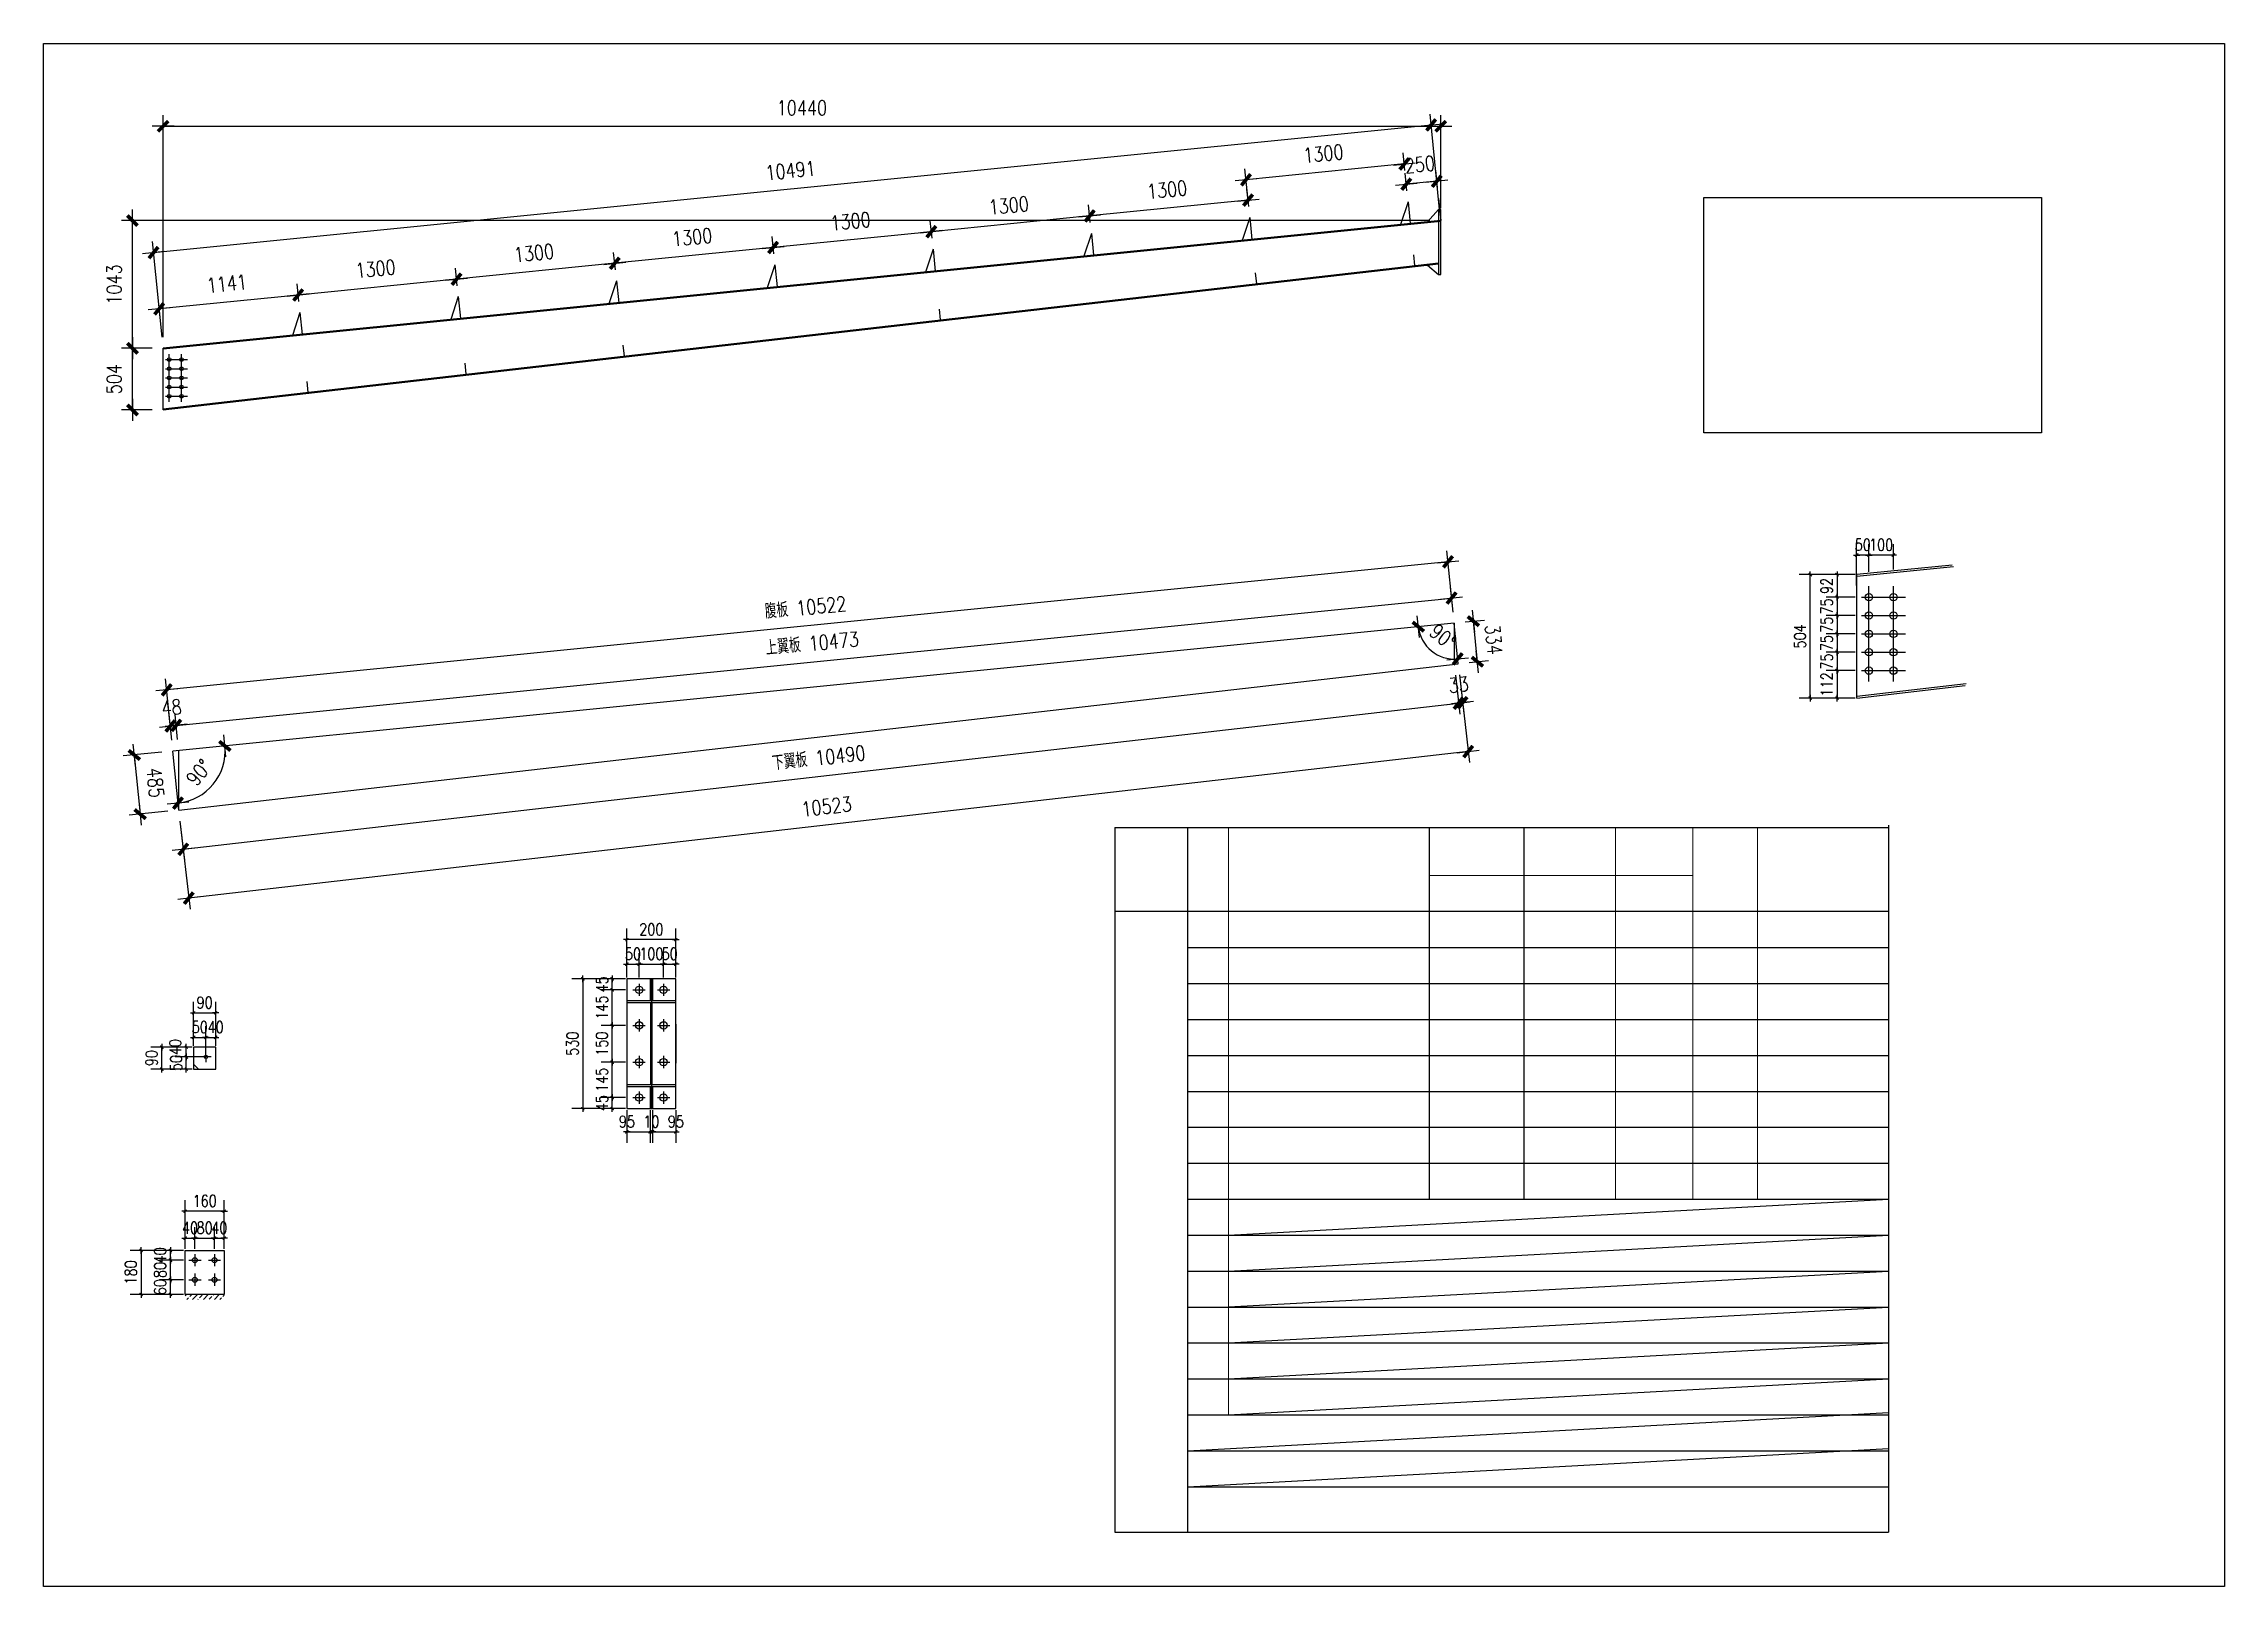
# Model space of a CAD drawing. Header units: millimetres. Extents: x 2287919 to 2522484, y -1845182 to -1736911.
# Drawn here: x 2469024 to 2486844, y -1838112 to -1825512 of the extents above; entities that cross this region are included whole.
import ezdxf

# ---------------------------------------------------------------- set-up
doc = ezdxf.new("R2010")
doc.units = ezdxf.units.MM
doc.header["$LTSCALE"] = 1000
doc.header["$PDMODE"] = 34
doc.layers.add('钢架', color=7, linetype='Continuous', lineweight=25)
doc.styles.add('DIM_FONT', font='simplex.shx', dxfattribs={"width": 0.8, "bigfont": 'hztxt.shx'})
doc.dimstyles.new('WGH(1)', dxfattribs={"dimscale": 1.2, "dimtxt": 100, "dimasz": 0.5, "dimexe": 75, "dimexo": 75, "dimgap": 75, "dimtad": 1, "dimdec": 0, "dimzin": 0, "dimdsep": 46, "dimtxsty": 'DIM_FONT', "dimblk1": '_DIMX', "dimblk2": '_DIMX', "dimsah": 1, "dimcen": 0.09, "dimclrd": 3, "dimclre": 3, "dimclrt": 7, "dimadec": 0, "dimazin": 0, "dimtfac": 1, "dimtdec": 0, "dimtix": 1, "dimtmove": 2, "dimatfit": 3, "dimldrblk": '_DIMX', "dimfxl": 1, "dimtolj": 1, "dimtzin": 0, "dimarcsym": 0})

msp = doc.modelspace()

# ---------------------------------------------------------------- blocks, each defined once
blk = doc.blocks.new('_DIMX')
blk.add_line((-150, 0), (150, 0))
at = {"const_width": 50}
blk.add_lwpolyline([(-70, -70), (70, 70)], dxfattribs=at)
blk = doc.blocks.new('*D1588')
at = {"color": 3, "lineweight": -2}
for p, q in [((2480413, -1826689), (2480399, -1826546)), ((2480164, -1826713), (2480150, -1826571)), ((2480159, -1826660), (2480158, -1826661)), ((2480408, -1826636), (2480159, -1826660)), ((2480408, -1826636), (2480409, -1826635))]:
    blk.add_line(p, q, dxfattribs=at)
at = {"layer": 'Defpoints', "color": 0}
for p in [(2480159, -1826660), (2480173, -1826803), (2480422, -1826778)]:
    blk.add_point(p, dxfattribs=at)
at = {"color": 3, "lineweight": -2, "xscale": 0.6, "yscale": 0.6, "zscale": 0.6}
for p, rotation in [((2480159, -1826660), 5.703750052739113), ((2480408, -1826636), 185.7037500527391)]:
    blk.add_blockref('_DIMX', p, dxfattribs=dict(at, rotation=rotation))
at = {"color": 7, "insert": (2480269, -1826499), "char_height": 120, "attachment_point": 5, "rotation": 5.7038, "style": 'DIM_FONT'}
blk.add_mtext('\\A1;250', dxfattribs=at)
blk = doc.blocks.new('*D1589')
at = {"color": 3, "lineweight": -2}
for p, q in [((2478871, -1826843), (2478840, -1826534)), ((2480142, -1826495), (2478850, -1826624)), ((2480148, -1826548), (2480134, -1826405))]:
    blk.add_line(p, q, dxfattribs=at)
at = {"layer": 'Defpoints', "color": 0}
for p in [(2478849, -1826624), (2480157, -1826637), (2478880, -1826932)]:
    blk.add_point(p, dxfattribs=at)
at = {"color": 3, "lineweight": -2, "xscale": 0.6, "yscale": 0.6, "zscale": 0.6}
for p, rotation in [((2480143, -1826495), 5.703750052716288), ((2478849, -1826624), 185.7037500527163)]:
    blk.add_blockref('_DIMX', p, dxfattribs=dict(at, rotation=rotation))
at = {"color": 7, "insert": (2479481, -1826410), "char_height": 120, "attachment_point": 5, "rotation": 5.7038, "style": 'DIM_FONT'}
blk.add_mtext('\\A1;1300', dxfattribs=at)
blk = doc.blocks.new('*D1590')
at = {"color": 3, "lineweight": -2}
for p, q in [((2478871, -1826843), (2478857, -1826700)), ((2477577, -1826972), (2477563, -1826829)), ((2478865, -1826790), (2477573, -1826919))]:
    blk.add_line(p, q, dxfattribs=at)
at = {"layer": 'Defpoints', "color": 0}
for p in [(2477572, -1826919), (2477586, -1827061), (2478880, -1826932)]:
    blk.add_point(p, dxfattribs=at)
at = {"color": 3, "lineweight": -2, "xscale": 0.6, "yscale": 0.6, "zscale": 0.6}
for p, rotation in [((2478866, -1826790), 5.703750052716288), ((2477572, -1826919), 185.7037500527163)]:
    blk.add_blockref('_DIMX', p, dxfattribs=dict(at, rotation=rotation))
at = {"color": 7, "insert": (2478204, -1826705), "char_height": 120, "attachment_point": 5, "rotation": 5.7038, "style": 'DIM_FONT'}
blk.add_mtext('\\A1;1300', dxfattribs=at)
blk = doc.blocks.new('*D1591')
at = {"color": 3, "lineweight": -2}
for p, q in [((2477577, -1826972), (2477563, -1826829)), ((2476284, -1827101), (2476269, -1826958)), ((2477571, -1826919), (2476279, -1827048))]:
    blk.add_line(p, q, dxfattribs=at)
at = {"layer": 'Defpoints', "color": 0}
for p in [(2476278, -1827048), (2477586, -1827061), (2476293, -1827191)]:
    blk.add_point(p, dxfattribs=at)
at = {"color": 3, "lineweight": -2, "xscale": 0.6, "yscale": 0.6, "zscale": 0.6}
for p, rotation in [((2477572, -1826919), 5.703750052716288), ((2476278, -1827048), 185.7037500527163)]:
    blk.add_blockref('_DIMX', p, dxfattribs=dict(at, rotation=rotation))
at = {"color": 7, "insert": (2476910, -1826834), "char_height": 120, "attachment_point": 5, "rotation": 5.7038, "style": 'DIM_FONT'}
blk.add_mtext('\\A1;1300', dxfattribs=at)
blk = doc.blocks.new('*D1592')
at = {"color": 3, "lineweight": -2}
for p, q in [((2476278, -1827048), (2474985, -1827177)), ((2476284, -1827101), (2476269, -1826958)), ((2474990, -1827230), (2474976, -1827088))]:
    blk.add_line(p, q, dxfattribs=at)
at = {"layer": 'Defpoints', "color": 0}
for p in [(2474985, -1827177), (2476293, -1827191), (2474999, -1827320)]:
    blk.add_point(p, dxfattribs=at)
at = {"color": 3, "lineweight": -2, "xscale": 0.6, "yscale": 0.6, "zscale": 0.6}
for p, rotation in [((2476278, -1827048), 5.703750052716288), ((2474985, -1827177), 185.7037500527163)]:
    blk.add_blockref('_DIMX', p, dxfattribs=dict(at, rotation=rotation))
at = {"color": 7, "insert": (2475617, -1826963), "char_height": 120, "attachment_point": 5, "rotation": 5.7038, "style": 'DIM_FONT'}
blk.add_mtext('\\A1;1300', dxfattribs=at)
blk = doc.blocks.new('*D1593')
at = {"color": 3, "lineweight": -2}
for p, q in [((2473697, -1827359), (2473682, -1827217)), ((2474984, -1827177), (2473692, -1827306)), ((2474990, -1827230), (2474976, -1827088))]:
    blk.add_line(p, q, dxfattribs=at)
at = {"layer": 'Defpoints', "color": 0}
for p in [(2473691, -1827306), (2474999, -1827320), (2473706, -1827449)]:
    blk.add_point(p, dxfattribs=at)
at = {"color": 3, "lineweight": -2, "xscale": 0.6, "yscale": 0.6, "zscale": 0.6}
for p, rotation in [((2473691, -1827306), 185.7037500527163), ((2474985, -1827177), 5.703750052716288)]:
    blk.add_blockref('_DIMX', p, dxfattribs=dict(at, rotation=rotation))
at = {"color": 7, "insert": (2474323, -1827093), "char_height": 120, "attachment_point": 5, "rotation": 5.7038, "style": 'DIM_FONT'}
blk.add_mtext('\\A1;1300', dxfattribs=at)
blk = doc.blocks.new('*D1594')
at = {"color": 3, "lineweight": -2}
for p, q in [((2473697, -1827359), (2473682, -1827217)), ((2472403, -1827489), (2472389, -1827346)), ((2473691, -1827306), (2472398, -1827436))]:
    blk.add_line(p, q, dxfattribs=at)
at = {"layer": 'Defpoints', "color": 0}
for p in [(2472398, -1827436), (2472412, -1827578), (2473706, -1827449)]:
    blk.add_point(p, dxfattribs=at)
at = {"color": 3, "lineweight": -2, "xscale": 0.6, "yscale": 0.6, "zscale": 0.6}
for p, rotation in [((2473691, -1827306), 5.703750052716288), ((2472398, -1827436), 185.7037500527163)]:
    blk.add_blockref('_DIMX', p, dxfattribs=dict(at, rotation=rotation))
at = {"color": 7, "insert": (2473030, -1827222), "char_height": 120, "attachment_point": 5, "rotation": 5.7038, "style": 'DIM_FONT'}
blk.add_mtext('\\A1;1300', dxfattribs=at)
blk = doc.blocks.new('*D1595')
at = {"color": 3, "lineweight": -2}
for p, q in [((2472397, -1827436), (2471105, -1827565)), ((2472403, -1827489), (2472389, -1827346)), ((2471109, -1827618), (2471095, -1827475))]:
    blk.add_line(p, q, dxfattribs=at)
at = {"layer": 'Defpoints', "color": 0}
for p in [(2471104, -1827565), (2472412, -1827578), (2471118, -1827707)]:
    blk.add_point(p, dxfattribs=at)
at = {"color": 3, "lineweight": -2, "xscale": 0.6, "yscale": 0.6, "zscale": 0.6}
for p, rotation in [((2472398, -1827436), 5.703750052716288), ((2471104, -1827565), 185.7037500527163)]:
    blk.add_blockref('_DIMX', p, dxfattribs=dict(at, rotation=rotation))
at = {"color": 7, "insert": (2471736, -1827351), "char_height": 120, "attachment_point": 5, "rotation": 5.7038, "style": 'DIM_FONT'}
blk.add_mtext('\\A1;1300', dxfattribs=at)
blk = doc.blocks.new('*D1596')
at = {"color": 3, "lineweight": -2}
for p, q in [((2469992, -1827910), (2469959, -1827589)), ((2471104, -1827565), (2469969, -1827678)), ((2471109, -1827618), (2471095, -1827475))]:
    blk.add_line(p, q, dxfattribs=at)
at = {"layer": 'Defpoints', "color": 0}
for p in [(2469968, -1827678), (2471118, -1827707), (2470000, -1828000)]:
    blk.add_point(p, dxfattribs=at)
at = {"color": 3, "lineweight": -2, "xscale": 0.6, "yscale": 0.6, "zscale": 0.6}
for p, rotation in [((2469968, -1827678), 185.7037500527163), ((2471104, -1827565), 5.703750052716288)]:
    blk.add_blockref('_DIMX', p, dxfattribs=dict(at, rotation=rotation))
at = {"color": 7, "insert": (2470521, -1827472), "char_height": 120, "attachment_point": 5, "rotation": 5.7038, "style": 'DIM_FONT'}
blk.add_mtext('\\A1;1141', dxfattribs=at)
blk = doc.blocks.new('*D1575')
at = {"color": 3, "lineweight": -2}
for p, q in [((2480350, -1826957), (2469660, -1826957)), ((2469750, -1827999), (2469750, -1826958)), ((2469910, -1828000), (2469660, -1828000))]:
    blk.add_line(p, q, dxfattribs=at)
at = {"layer": 'Defpoints', "color": 0}
for p in [(2469750, -1826957), (2480440, -1826957), (2470000, -1828000)]:
    blk.add_point(p, dxfattribs=at)
at = {"color": 3, "lineweight": -2, "xscale": 0.6, "yscale": 0.6, "zscale": 0.6}
for p, rotation in [((2469750, -1826957), 90), ((2469750, -1828000), 270)]:
    blk.add_blockref('_DIMX', p, dxfattribs=dict(at, rotation=rotation))
at = {"color": 7, "insert": (2469600, -1827479), "char_height": 120, "attachment_point": 5, "rotation": 90, "style": 'DIM_FONT'}
blk.add_mtext('\\A1;1043', dxfattribs=at)
blk = doc.blocks.new('*D1597')
at = {"color": 3, "lineweight": -2}
for p, q in [((2470000, -1827910), (2470000, -1826097)), ((2470001, -1826187), (2480439, -1826187)), ((2480440, -1826857), (2480440, -1826097))]:
    blk.add_line(p, q, dxfattribs=at)
at = {"layer": 'Defpoints', "color": 0}
for p in [(2480440, -1826187), (2480440, -1826947), (2470000, -1828000)]:
    blk.add_point(p, dxfattribs=at)
at = {"color": 3, "lineweight": -2, "xscale": 0.6, "yscale": 0.6, "zscale": 0.6, "rotation": 180}
blk.add_blockref('_DIMX', (2470000, -1826187), dxfattribs=at)
at = {"color": 3, "lineweight": -2, "xscale": 0.6, "yscale": 0.6, "zscale": 0.6}
blk.add_blockref('_DIMX', (2480440, -1826187), dxfattribs=at)
at = {"color": 7, "insert": (2475220, -1826037), "char_height": 120, "attachment_point": 5, "style": 'DIM_FONT'}
blk.add_mtext('\\A1;10440', dxfattribs=at)
blk = doc.blocks.new('*D1576')
at = {"color": 3, "lineweight": -2}
for p, q in [((2469923, -1827219), (2480361, -1826176)), ((2480431, -1826868), (2480353, -1826087)), ((2469992, -1827910), (2469914, -1827129))]:
    blk.add_line(p, q, dxfattribs=at)
at = {"layer": 'Defpoints', "color": 0}
for p in [(2480362, -1826176), (2480440, -1826957), (2470000, -1828000)]:
    blk.add_point(p, dxfattribs=at)
at = {"color": 3, "lineweight": -2, "xscale": 0.6, "yscale": 0.6, "zscale": 0.6}
for p, rotation in [((2480362, -1826176), 5.703750052842125), ((2469922, -1827219), 185.7037500528421)]:
    blk.add_blockref('_DIMX', p, dxfattribs=dict(at, rotation=rotation))
at = {"color": 7, "insert": (2475127, -1826548), "char_height": 120, "attachment_point": 5, "rotation": 5.7038, "style": 'DIM_FONT'}
blk.add_mtext('\\A1;10491', dxfattribs=at)
blk = doc.blocks.new('*D1598')
at = {"color": 3, "lineweight": -2}
for p, q in [((2469990, -1831299), (2469675, -1831330)), ((2469765, -1831322), (2469813, -1831804)), ((2470039, -1831782), (2469723, -1831814))]:
    blk.add_line(p, q, dxfattribs=at)
at = {"layer": 'Defpoints', "color": 0}
for p in [(2470080, -1831290), (2469813, -1831805), (2470128, -1831773)]:
    blk.add_point(p, dxfattribs=at)
at = {"color": 3, "lineweight": -2, "xscale": 0.6, "yscale": 0.6, "zscale": 0.6}
for p, rotation in [((2469765, -1831322), 95.70375005277484), ((2469813, -1831805), 275.7037500527748)]:
    blk.add_blockref('_DIMX', p, dxfattribs=dict(at, rotation=rotation))
at = {"color": 7, "insert": (2469938, -1831548), "char_height": 120, "attachment_point": 5, "rotation": 275.7038, "style": 'DIM_FONT'}
blk.add_mtext('\\A1;485', dxfattribs=at)
blk = doc.blocks.new('*D1599')
at = {"color": 3, "lineweight": -2}
for p, q in [((2480639, -1830235), (2480797, -1830220)), ((2480707, -1830228), (2480707, -1830227)), ((2480740, -1830560), (2480707, -1830229)), ((2480672, -1830567), (2480830, -1830551)), ((2480740, -1830561), (2480740, -1830562))]:
    blk.add_line(p, q, dxfattribs=at)
at = {"layer": 'Defpoints', "color": 0}
for p in [(2480550, -1830244), (2480707, -1830229), (2480583, -1830576)]:
    blk.add_point(p, dxfattribs=at)
at = {"color": 3, "lineweight": -2, "xscale": 0.6, "yscale": 0.6, "zscale": 0.6}
for p, rotation in [((2480707, -1830229), 275.7037500527845), ((2480740, -1830560), 95.70375005278446)]:
    blk.add_blockref('_DIMX', p, dxfattribs=dict(at, rotation=rotation))
at = {"color": 7, "insert": (2480873, -1830380), "char_height": 120, "attachment_point": 5, "rotation": 275.7038, "style": 'DIM_FONT'}
blk.add_mtext('\\A1;334', dxfattribs=at)
blk = doc.blocks.new('*D1600')
at = {"color": 3, "lineweight": -2}
for p, q in [((2470071, -1831200), (2470051, -1830996)), ((2470119, -1831196), (2470099, -1830991)), ((2470059, -1831085), (2470058, -1831085)), ((2470060, -1831085), (2470108, -1831080)), ((2470108, -1831080), (2470109, -1831080))]:
    blk.add_line(p, q, dxfattribs=at)
at = {"layer": 'Defpoints', "color": 0}
for p in [(2470108, -1831080), (2470080, -1831290), (2470128, -1831285)]:
    blk.add_point(p, dxfattribs=at)
at = {"color": 3, "lineweight": -2, "xscale": 0.6, "yscale": 0.6, "zscale": 0.6}
for p, rotation in [((2470060, -1831085), 5.703750053168646), ((2470108, -1831080), 185.7037500531686)]:
    blk.add_blockref('_DIMX', p, dxfattribs=dict(at, rotation=rotation))
at = {"color": 7, "insert": (2470069, -1830934), "char_height": 120, "attachment_point": 5, "rotation": 5.7038, "style": 'DIM_FONT'}
blk.add_mtext('\\A1;48', dxfattribs=at)
blk = doc.blocks.new('*D1601')
at = {"color": 3, "lineweight": -2}
for p, q in [((2470108, -1831080), (2480529, -1830040)), ((2480541, -1830155), (2480520, -1829950)), ((2470119, -1831196), (2470099, -1830991))]:
    blk.add_line(p, q, dxfattribs=at)
at = {"layer": 'Defpoints', "color": 0}
for p in [(2480529, -1830040), (2480550, -1830244), (2470128, -1831285)]:
    blk.add_point(p, dxfattribs=at)
at = {"color": 3, "lineweight": -2, "xscale": 0.6, "yscale": 0.6, "zscale": 0.6}
for p, rotation in [((2480529, -1830040), 5.703750053135181), ((2470108, -1831080), 185.7037500531352)]:
    blk.add_blockref('_DIMX', p, dxfattribs=dict(at, rotation=rotation))
at = {"color": 7, "insert": (2475304, -1830411), "char_height": 120, "attachment_point": 5, "rotation": 5.7038, "style": 'DIM_FONT'}
blk.add_mtext('\\A1;上翼板 10473', dxfattribs=at)
blk = doc.blocks.new('*D1602')
at = {"color": 3, "lineweight": -2}
for p, q in [((2480499, -1829744), (2470031, -1830790)), ((2480541, -1830155), (2480491, -1829654)), ((2470071, -1831200), (2470021, -1830700))]:
    blk.add_line(p, q, dxfattribs=at)
at = {"layer": 'Defpoints', "color": 0}
for p in [(2480550, -1830244), (2470030, -1830790), (2470080, -1831290)]:
    blk.add_point(p, dxfattribs=at)
at = {"color": 3, "lineweight": -2, "xscale": 0.6, "yscale": 0.6, "zscale": 0.6}
for p, rotation in [((2480500, -1829744), 5.703750052841388), ((2470030, -1830790), 185.7037500528413)]:
    blk.add_blockref('_DIMX', p, dxfattribs=dict(at, rotation=rotation))
at = {"color": 7, "insert": (2475250, -1830117), "char_height": 120, "attachment_point": 5, "rotation": 5.7038, "style": 'DIM_FONT'}
blk.add_mtext('\\A1;腹板 10522', dxfattribs=at)
blk = doc.blocks.new('*D1603')
at = {"color": 3, "lineweight": -2}
for p, q in [((2480560, -1830669), (2480596, -1830988)), ((2470165, -1832092), (2480586, -1830899)), ((2470138, -1831862), (2470175, -1832181))]:
    blk.add_line(p, q, dxfattribs=at)
at = {"layer": 'Defpoints', "color": 0}
for p in [(2480550, -1830580), (2480586, -1830899), (2470128, -1831773)]:
    blk.add_point(p, dxfattribs=at)
at = {"color": 3, "lineweight": -2, "xscale": 0.6, "yscale": 0.6, "zscale": 0.6}
for p, rotation in [((2480586, -1830899), 6.531281720880648), ((2470165, -1832092), 186.5312817208806)]:
    blk.add_blockref('_DIMX', p, dxfattribs=dict(at, rotation=rotation))
at = {"color": 7, "insert": (2475358, -1831346), "char_height": 120, "attachment_point": 5, "rotation": 6.5313, "style": 'DIM_FONT'}
blk.add_mtext('\\A1;下翼板 10490', dxfattribs=at)
blk = doc.blocks.new('*D1604')
at = {"color": 3, "lineweight": -2}
for p, q in [((2480560, -1830669), (2480596, -1830988)), ((2480593, -1830666), (2480630, -1830984)), ((2480586, -1830899), (2480585, -1830899)), ((2480586, -1830899), (2480619, -1830895)), ((2480620, -1830895), (2480621, -1830895))]:
    blk.add_line(p, q, dxfattribs=at)
at = {"layer": 'Defpoints', "color": 0}
for p in [(2480550, -1830580), (2480583, -1830576), (2480619, -1830895)]:
    blk.add_point(p, dxfattribs=at)
at = {"color": 3, "lineweight": -2, "xscale": 0.6, "yscale": 0.6, "zscale": 0.6}
for p, rotation in [((2480586, -1830899), 6.531281720886719), ((2480619, -1830895), 186.5312817208867)]:
    blk.add_blockref('_DIMX', p, dxfattribs=dict(at, rotation=rotation))
at = {"color": 7, "insert": (2480586, -1830748), "char_height": 120, "attachment_point": 5, "rotation": 6.5313, "style": 'DIM_FONT'}
blk.add_mtext('\\A1;33', dxfattribs=at)
blk = doc.blocks.new('*D1605')
at = {"color": 3, "lineweight": -2}
for p, q in [((2480593, -1830666), (2480675, -1831383)), ((2480664, -1831294), (2470211, -1832491)), ((2470138, -1831862), (2470221, -1832580))]:
    blk.add_line(p, q, dxfattribs=at)
at = {"layer": 'Defpoints', "color": 0}
for p in [(2480583, -1830576), (2470128, -1831773), (2470210, -1832491)]:
    blk.add_point(p, dxfattribs=at)
at = {"color": 3, "lineweight": -2, "xscale": 0.6, "yscale": 0.6, "zscale": 0.6}
for p, rotation in [((2480665, -1831294), 6.531281720879526), ((2470210, -1832491), 186.5312817208795)]:
    blk.add_blockref('_DIMX', p, dxfattribs=dict(at, rotation=rotation))
at = {"color": 7, "insert": (2475421, -1831743), "char_height": 120, "attachment_point": 5, "rotation": 6.5313, "style": 'DIM_FONT'}
blk.add_mtext('\\A1;10523', dxfattribs=at)
blk = doc.blocks.new('*D1606')
at = {"color": 3, "lineweight": -2}
blk.add_arc((2470080, -1831290), 427, 275.7843, 5.6232, dxfattribs=at)
at = {"layer": 'Defpoints', "color": 0}
for p in [(2480550, -1830244), (2470080, -1831290), (2470080, -1831290), (2470329, -1831637), (2470128, -1831773)]:
    blk.add_point(p, dxfattribs=at)
at = {"color": 3, "lineweight": -2, "xscale": 0.6, "yscale": 0.6, "zscale": 0.6}
for p, rotation in [((2470505, -1831248), 95.66347215775274), ((2470122, -1831715), 185.7440279478644)]:
    blk.add_blockref('_DIMX', p, dxfattribs=dict(at, rotation=rotation))
at = {"color": 7, "insert": (2470294, -1831465), "char_height": 120, "attachment_point": 5, "rotation": 50.7038, "style": 'DIM_FONT'}
blk.add_mtext('\\A1;90°', dxfattribs=at)
blk = doc.blocks.new('*D1607')
at = {"color": 3, "lineweight": -2}
blk.add_arc((2480550, -1830244), 294, 185.8205, 275.587, dxfattribs=at)
at = {"layer": 'Defpoints', "color": 0}
for p in [(2480550, -1830244), (2480550, -1830244), (2480311, -1830416), (2480583, -1830576), (2470080, -1831290)]:
    blk.add_point(p, dxfattribs=at)
at = {"color": 3, "lineweight": -2, "xscale": 0.6, "yscale": 0.6, "zscale": 0.6}
for p, rotation in [((2480257, -1830274), 95.7621429469342), ((2480579, -1830537), 5.645357158692033)]:
    blk.add_blockref('_DIMX', p, dxfattribs=dict(at, rotation=rotation))
at = {"color": 7, "insert": (2480458, -1830356), "char_height": 120, "attachment_point": 5, "rotation": 320.7038, "style": 'DIM_FONT'}
blk.add_mtext('\\A1;90°', dxfattribs=at)
blk = doc.blocks.new('*D1608')
at = {"color": 3, "lineweight": -2}
for p, q in [((2470324, -1833788), (2470100, -1833788)), ((2470190, -1833787.82), (2470190, -1833787.64)), ((2470190, -1833888), (2470190, -1833788)), ((2470238, -1833888), (2470100, -1833888)), ((2470190, -1833888.18), (2470190, -1833888.36))]:
    blk.add_line(p, q, dxfattribs=at)
at = {"layer": 'Defpoints', "color": 0}
for p in [(2470190, -1833788), (2470336, -1833788), (2470250, -1833888)]:
    blk.add_point(p, dxfattribs=at)
at = {"color": 3, "lineweight": -2, "xscale": 0.18, "yscale": 0.18, "zscale": 0.18}
for p, rotation in [((2470190, -1833788), 270), ((2470190, -1833888), 90)]:
    blk.add_blockref('_DIMX', p, dxfattribs=dict(at, rotation=rotation))
at = {"color": 7, "insert": (2470106, -1833838), "char_height": 96, "attachment_point": 5, "rotation": 90, "style": 'DIM_FONT'}
blk.add_mtext('\\A1;50', dxfattribs=at)
blk = doc.blocks.new('*D1609')
at = {"color": 3, "lineweight": -2}
for p, q in [((2470238, -1833708), (2470100, -1833708)), ((2470324, -1833788), (2470100, -1833788)), ((2470190, -1833787.82), (2470190, -1833708.18))]:
    blk.add_line(p, q, dxfattribs=at)
at = {"layer": 'Defpoints', "color": 0}
for p in [(2470190, -1833708), (2470250, -1833708), (2470336, -1833788)]:
    blk.add_point(p, dxfattribs=at)
at = {"color": 3, "lineweight": -2, "xscale": 0.18, "yscale": 0.18, "zscale": 0.18}
for p, rotation in [((2470190, -1833708), 90), ((2470190, -1833788), 270)]:
    blk.add_blockref('_DIMX', p, dxfattribs=dict(at, rotation=rotation))
at = {"color": 7, "insert": (2470100, -1833708), "char_height": 96, "attachment_point": 5, "rotation": 90, "style": 'DIM_FONT'}
blk.add_mtext('\\A1;40', dxfattribs=at)
blk = doc.blocks.new('*D1610')
at = {"color": 3, "lineweight": -2}
for p, q in [((2470249.82, -1833628), (2470249.64, -1833628)), ((2470250, -1833696), (2470250, -1833538)), ((2470250, -1833628), (2470350, -1833628)), ((2470350, -1833762), (2470350, -1833538)), ((2470350.18, -1833628), (2470350.36, -1833628))]:
    blk.add_line(p, q, dxfattribs=at)
at = {"layer": 'Defpoints', "color": 0}
for p in [(2470350, -1833628), (2470250, -1833708), (2470350, -1833774)]:
    blk.add_point(p, dxfattribs=at)
at = {"color": 3, "lineweight": -2, "xscale": 0.18, "yscale": 0.18, "zscale": 0.18}
blk.add_blockref('_DIMX', (2470250, -1833628), dxfattribs=at)
at = {"color": 3, "lineweight": -2, "xscale": 0.18, "yscale": 0.18, "zscale": 0.18, "rotation": 180}
blk.add_blockref('_DIMX', (2470350, -1833628), dxfattribs=at)
at = {"color": 7, "insert": (2470300, -1833544), "char_height": 96, "attachment_point": 5, "style": 'DIM_FONT'}
blk.add_mtext('\\A1;50', dxfattribs=at)
blk = doc.blocks.new('*D1611')
at = {"color": 3, "lineweight": -2}
for p, q in [((2470350, -1833762), (2470350, -1833538)), ((2470350.18, -1833628), (2470429.82, -1833628)), ((2470430, -1833696), (2470430, -1833538))]:
    blk.add_line(p, q, dxfattribs=at)
at = {"layer": 'Defpoints', "color": 0}
for p in [(2470430, -1833628), (2470350, -1833774), (2470430, -1833708)]:
    blk.add_point(p, dxfattribs=at)
at = {"color": 3, "lineweight": -2, "xscale": 0.18, "yscale": 0.18, "zscale": 0.18, "rotation": 180}
blk.add_blockref('_DIMX', (2470350, -1833628), dxfattribs=at)
at = {"color": 3, "lineweight": -2, "xscale": 0.18, "yscale": 0.18, "zscale": 0.18}
blk.add_blockref('_DIMX', (2470430, -1833628), dxfattribs=at)
at = {"color": 7, "insert": (2470430, -1833544), "char_height": 96, "attachment_point": 5, "style": 'DIM_FONT'}
blk.add_mtext('\\A1;40', dxfattribs=at)
blk = doc.blocks.new('*D1612')
at = {"color": 3, "lineweight": -2}
for p, q in [((2470249.82, -1833428), (2470249.64, -1833428)), ((2470250, -1833696), (2470250, -1833338)), ((2470250, -1833428), (2470430, -1833428)), ((2470430, -1833696), (2470430, -1833338)), ((2470430.18, -1833428), (2470430.36, -1833428))]:
    blk.add_line(p, q, dxfattribs=at)
at = {"layer": 'Defpoints', "color": 0}
for p in [(2470430, -1833428), (2470250, -1833708), (2470430, -1833708)]:
    blk.add_point(p, dxfattribs=at)
at = {"color": 3, "lineweight": -2, "xscale": 0.18, "yscale": 0.18, "zscale": 0.18}
blk.add_blockref('_DIMX', (2470250, -1833428), dxfattribs=at)
at = {"color": 3, "lineweight": -2, "xscale": 0.18, "yscale": 0.18, "zscale": 0.18, "rotation": 180}
blk.add_blockref('_DIMX', (2470430, -1833428), dxfattribs=at)
at = {"color": 7, "insert": (2470340, -1833344), "char_height": 96, "attachment_point": 5, "style": 'DIM_FONT'}
blk.add_mtext('\\A1;90', dxfattribs=at)
blk = doc.blocks.new('*D1613')
at = {"color": 3, "lineweight": -2}
for p, q in [((2470238, -1833708), (2469900, -1833708)), ((2469990, -1833707.82), (2469990, -1833707.64)), ((2469990, -1833888), (2469990, -1833708)), ((2470238, -1833888), (2469900, -1833888)), ((2469990, -1833888.18), (2469990, -1833888.36))]:
    blk.add_line(p, q, dxfattribs=at)
at = {"layer": 'Defpoints', "color": 0}
for p in [(2469990, -1833708), (2470250, -1833708), (2470250, -1833888)]:
    blk.add_point(p, dxfattribs=at)
at = {"color": 3, "lineweight": -2, "xscale": 0.18, "yscale": 0.18, "zscale": 0.18}
for p, rotation in [((2469990, -1833708), 270), ((2469990, -1833888), 90)]:
    blk.add_blockref('_DIMX', p, dxfattribs=dict(at, rotation=rotation))
at = {"color": 7, "insert": (2469906, -1833798), "char_height": 96, "attachment_point": 5, "rotation": 90, "style": 'DIM_FONT'}
blk.add_mtext('\\A1;90', dxfattribs=at)
blk = doc.blocks.new('*D1614')
at = {"color": 3, "lineweight": -2}
for p, q in [((2470168, -1835608), (2469970, -1835608)), ((2470060, -1835607.82), (2470060, -1835607.64)), ((2470060, -1835728), (2470060, -1835608)), ((2470168, -1835728), (2469970, -1835728)), ((2470060, -1835728.18), (2470060, -1835728.36))]:
    blk.add_line(p, q, dxfattribs=at)
at = {"layer": 'Defpoints', "color": 0}
for p in [(2470060, -1835608), (2470180, -1835608), (2470180, -1835728)]:
    blk.add_point(p, dxfattribs=at)
at = {"color": 3, "lineweight": -2, "xscale": 0.18, "yscale": 0.18, "zscale": 0.18}
for p, rotation in [((2470060, -1835608), 270), ((2470060, -1835728), 90)]:
    blk.add_blockref('_DIMX', p, dxfattribs=dict(at, rotation=rotation))
at = {"color": 7, "insert": (2469976, -1835668), "char_height": 96, "attachment_point": 5, "rotation": 90, "style": 'DIM_FONT'}
blk.add_mtext('\\A1;60', dxfattribs=at)
blk = doc.blocks.new('*D1577')
at = {"color": 3, "lineweight": -2}
for p, q in [((2470168, -1835448), (2469970, -1835448)), ((2470060, -1835447.82), (2470060, -1835447.64)), ((2470060, -1835608), (2470060, -1835448)), ((2470168, -1835608), (2469970, -1835608)), ((2470060, -1835608.18), (2470060, -1835608.36))]:
    blk.add_line(p, q, dxfattribs=at)
at = {"layer": 'Defpoints', "color": 0}
for p in [(2470060, -1835448), (2470180, -1835448), (2470180, -1835608)]:
    blk.add_point(p, dxfattribs=at)
at = {"color": 3, "lineweight": -2, "xscale": 0.18, "yscale": 0.18, "zscale": 0.18}
for p, rotation in [((2470060, -1835448), 270), ((2470060, -1835608), 90)]:
    blk.add_blockref('_DIMX', p, dxfattribs=dict(at, rotation=rotation))
at = {"color": 7, "insert": (2469976, -1835528), "char_height": 96, "attachment_point": 5, "rotation": 90, "style": 'DIM_FONT'}
blk.add_mtext('\\A1;80', dxfattribs=at)
blk = doc.blocks.new('*D1615')
at = {"color": 3, "lineweight": -2}
for p, q in [((2470168, -1835368), (2469970, -1835368)), ((2470168, -1835448), (2469970, -1835448)), ((2470060, -1835367.82), (2470060, -1835367.64)), ((2470060, -1835448), (2470060, -1835368)), ((2470060, -1835448.18), (2470060, -1835448.36))]:
    blk.add_line(p, q, dxfattribs=at)
at = {"layer": 'Defpoints', "color": 0}
for p in [(2470060, -1835368), (2470180, -1835368), (2470180, -1835448)]:
    blk.add_point(p, dxfattribs=at)
at = {"color": 3, "lineweight": -2, "xscale": 0.18, "yscale": 0.18, "zscale": 0.18}
for p, rotation in [((2470060, -1835368), 270), ((2470060, -1835448), 90)]:
    blk.add_blockref('_DIMX', p, dxfattribs=dict(at, rotation=rotation))
at = {"color": 7, "insert": (2469976, -1835408), "char_height": 96, "attachment_point": 5, "rotation": 90, "style": 'DIM_FONT'}
blk.add_mtext('\\A1;40', dxfattribs=at)
blk = doc.blocks.new('*D1578')
at = {"color": 3, "lineweight": -2}
for p, q in [((2470179.82, -1835268), (2470179.64, -1835268)), ((2470180, -1835356), (2470180, -1835178)), ((2470180, -1835268), (2470260, -1835268)), ((2470260, -1835356), (2470260, -1835178)), ((2470260.18, -1835268), (2470260.36, -1835268))]:
    blk.add_line(p, q, dxfattribs=at)
at = {"layer": 'Defpoints', "color": 0}
for p in [(2470260, -1835268), (2470180, -1835368), (2470260, -1835368)]:
    blk.add_point(p, dxfattribs=at)
at = {"color": 3, "lineweight": -2, "xscale": 0.18, "yscale": 0.18, "zscale": 0.18}
blk.add_blockref('_DIMX', (2470180, -1835268), dxfattribs=at)
at = {"color": 3, "lineweight": -2, "xscale": 0.18, "yscale": 0.18, "zscale": 0.18, "rotation": 180}
blk.add_blockref('_DIMX', (2470260, -1835268), dxfattribs=at)
at = {"color": 7, "insert": (2470220, -1835184), "char_height": 96, "attachment_point": 5, "style": 'DIM_FONT'}
blk.add_mtext('\\A1;40', dxfattribs=at)
blk = doc.blocks.new('*D1579')
at = {"color": 3, "lineweight": -2}
for p, q in [((2470259.82, -1835268), (2470259.64, -1835268)), ((2470260, -1835356), (2470260, -1835178)), ((2470260, -1835268), (2470420, -1835268)), ((2470420, -1835356), (2470420, -1835178)), ((2470420.18, -1835268), (2470420.36, -1835268))]:
    blk.add_line(p, q, dxfattribs=at)
at = {"layer": 'Defpoints', "color": 0}
for p in [(2470420, -1835268), (2470260, -1835368), (2470420, -1835368)]:
    blk.add_point(p, dxfattribs=at)
at = {"color": 3, "lineweight": -2, "xscale": 0.18, "yscale": 0.18, "zscale": 0.18}
blk.add_blockref('_DIMX', (2470260, -1835268), dxfattribs=at)
at = {"color": 3, "lineweight": -2, "xscale": 0.18, "yscale": 0.18, "zscale": 0.18, "rotation": 180}
blk.add_blockref('_DIMX', (2470420, -1835268), dxfattribs=at)
at = {"color": 7, "insert": (2470340, -1835184), "char_height": 96, "attachment_point": 5, "style": 'DIM_FONT'}
blk.add_mtext('\\A1;80', dxfattribs=at)
blk = doc.blocks.new('*D1616')
at = {"color": 3, "lineweight": -2}
for p, q in [((2470419.82, -1835268), (2470419.64, -1835268)), ((2470420, -1835356), (2470420, -1835178)), ((2470420, -1835268), (2470500, -1835268)), ((2470500, -1835356), (2470500, -1835178)), ((2470500.18, -1835268), (2470500.36, -1835268))]:
    blk.add_line(p, q, dxfattribs=at)
at = {"layer": 'Defpoints', "color": 0}
for p in [(2470500, -1835268), (2470420, -1835368), (2470500, -1835368)]:
    blk.add_point(p, dxfattribs=at)
at = {"color": 3, "lineweight": -2, "xscale": 0.18, "yscale": 0.18, "zscale": 0.18}
blk.add_blockref('_DIMX', (2470420, -1835268), dxfattribs=at)
at = {"color": 3, "lineweight": -2, "xscale": 0.18, "yscale": 0.18, "zscale": 0.18, "rotation": 180}
blk.add_blockref('_DIMX', (2470500, -1835268), dxfattribs=at)
at = {"color": 7, "insert": (2470460, -1835184), "char_height": 96, "attachment_point": 5, "style": 'DIM_FONT'}
blk.add_mtext('\\A1;40', dxfattribs=at)
blk = doc.blocks.new('*D1617')
at = {"color": 3, "lineweight": -2}
for p, q in [((2470168, -1835368), (2469730, -1835368)), ((2469820, -1835368.18), (2469820, -1835727.82)), ((2470168, -1835728), (2469730, -1835728))]:
    blk.add_line(p, q, dxfattribs=at)
at = {"layer": 'Defpoints', "color": 0}
for p in [(2470180, -1835368), (2469820, -1835728), (2470180, -1835728)]:
    blk.add_point(p, dxfattribs=at)
at = {"color": 3, "lineweight": -2, "xscale": 0.18, "yscale": 0.18, "zscale": 0.18}
for p, rotation in [((2469820, -1835368), 90), ((2469820, -1835728), 270)]:
    blk.add_blockref('_DIMX', p, dxfattribs=dict(at, rotation=rotation))
at = {"color": 7, "insert": (2469736, -1835548), "char_height": 96, "attachment_point": 5, "rotation": 90, "style": 'DIM_FONT'}
blk.add_mtext('\\A1;180', dxfattribs=at)
blk = doc.blocks.new('*D1618')
at = {"color": 3, "lineweight": -2}
for p, q in [((2470180, -1835356), (2470180, -1834958)), ((2470499.82, -1835048), (2470180.18, -1835048)), ((2470500, -1835356), (2470500, -1834958))]:
    blk.add_line(p, q, dxfattribs=at)
at = {"layer": 'Defpoints', "color": 0}
for p in [(2470180, -1835048), (2470180, -1835368), (2470500, -1835368)]:
    blk.add_point(p, dxfattribs=at)
at = {"color": 3, "lineweight": -2, "xscale": 0.18, "yscale": 0.18, "zscale": 0.18, "rotation": 180}
blk.add_blockref('_DIMX', (2470180, -1835048), dxfattribs=at)
at = {"color": 3, "lineweight": -2, "xscale": 0.18, "yscale": 0.18, "zscale": 0.18}
blk.add_blockref('_DIMX', (2470500, -1835048), dxfattribs=at)
at = {"color": 7, "insert": (2470340, -1834964), "char_height": 96, "attachment_point": 5, "style": 'DIM_FONT'}
blk.add_mtext('\\A1;160', dxfattribs=at)
blk = doc.blocks.new('*D1580')
at = {"color": 3, "lineweight": -2}
for p, q in [((2473778, -1834120), (2473580, -1834120)), ((2473778, -1834210), (2473580, -1834210)), ((2473670, -1834119.82), (2473670, -1834119.64)), ((2473670, -1834210), (2473670, -1834120)), ((2473670, -1834210.18), (2473670, -1834210.36))]:
    blk.add_line(p, q, dxfattribs=at)
at = {"layer": 'Defpoints', "color": 0}
for p in [(2473670, -1834120), (2473790, -1834120), (2473790, -1834210)]:
    blk.add_point(p, dxfattribs=at)
at = {"color": 3, "lineweight": -2, "xscale": 0.18, "yscale": 0.18, "zscale": 0.18}
for p, rotation in [((2473670, -1834120), 270), ((2473670, -1834210), 90)]:
    blk.add_blockref('_DIMX', p, dxfattribs=dict(at, rotation=rotation))
at = {"color": 7, "insert": (2473586, -1834165), "char_height": 96, "attachment_point": 5, "rotation": 90, "style": 'DIM_FONT'}
blk.add_mtext('\\A1;45', dxfattribs=at)
blk = doc.blocks.new('*D1581')
at = {"color": 3, "lineweight": -2}
for p, q in [((2473778, -1833830), (2473580, -1833830)), ((2473670, -1834119.82), (2473670, -1833830.18)), ((2473778, -1834120), (2473580, -1834120))]:
    blk.add_line(p, q, dxfattribs=at)
at = {"layer": 'Defpoints', "color": 0}
for p in [(2473670, -1833830), (2473790, -1833830), (2473790, -1834120)]:
    blk.add_point(p, dxfattribs=at)
at = {"color": 3, "lineweight": -2, "xscale": 0.18, "yscale": 0.18, "zscale": 0.18}
for p, rotation in [((2473670, -1833830), 90), ((2473670, -1834120), 270)]:
    blk.add_blockref('_DIMX', p, dxfattribs=dict(at, rotation=rotation))
at = {"color": 7, "insert": (2473586, -1833975), "char_height": 96, "attachment_point": 5, "rotation": 90, "style": 'DIM_FONT'}
blk.add_mtext('\\A1;145', dxfattribs=at)
blk = doc.blocks.new('*D1582')
at = {"color": 3, "lineweight": -2}
for p, q in [((2473778, -1833530), (2473580, -1833530)), ((2473670, -1833829.82), (2473670, -1833530.18)), ((2473778, -1833830), (2473580, -1833830))]:
    blk.add_line(p, q, dxfattribs=at)
at = {"layer": 'Defpoints', "color": 0}
for p in [(2473670, -1833530), (2473790, -1833530), (2473790, -1833830)]:
    blk.add_point(p, dxfattribs=at)
at = {"color": 3, "lineweight": -2, "xscale": 0.18, "yscale": 0.18, "zscale": 0.18}
for p, rotation in [((2473670, -1833530), 90), ((2473670, -1833830), 270)]:
    blk.add_blockref('_DIMX', p, dxfattribs=dict(at, rotation=rotation))
at = {"color": 7, "insert": (2473586, -1833680), "char_height": 96, "attachment_point": 5, "rotation": 90, "style": 'DIM_FONT'}
blk.add_mtext('\\A1;150', dxfattribs=at)
blk = doc.blocks.new('*D1583')
at = {"color": 3, "lineweight": -2}
for p, q in [((2473778, -1833240), (2473580, -1833240)), ((2473670, -1833529.82), (2473670, -1833240.18)), ((2473778, -1833530), (2473580, -1833530))]:
    blk.add_line(p, q, dxfattribs=at)
at = {"layer": 'Defpoints', "color": 0}
for p in [(2473670, -1833240), (2473790, -1833240), (2473790, -1833530)]:
    blk.add_point(p, dxfattribs=at)
at = {"color": 3, "lineweight": -2, "xscale": 0.18, "yscale": 0.18, "zscale": 0.18}
for p, rotation in [((2473670, -1833240), 90), ((2473670, -1833530), 270)]:
    blk.add_blockref('_DIMX', p, dxfattribs=dict(at, rotation=rotation))
at = {"color": 7, "insert": (2473586, -1833385), "char_height": 96, "attachment_point": 5, "rotation": 90, "style": 'DIM_FONT'}
blk.add_mtext('\\A1;145', dxfattribs=at)
blk = doc.blocks.new('*D1584')
at = {"color": 3, "lineweight": -2}
for p, q in [((2473778, -1833150), (2473580, -1833150)), ((2473778, -1833240), (2473580, -1833240)), ((2473670, -1833149.82), (2473670, -1833149.64)), ((2473670, -1833240), (2473670, -1833150)), ((2473670, -1833240.18), (2473670, -1833240.36))]:
    blk.add_line(p, q, dxfattribs=at)
at = {"layer": 'Defpoints', "color": 0}
for p in [(2473670, -1833150), (2473790, -1833150), (2473790, -1833240)]:
    blk.add_point(p, dxfattribs=at)
at = {"color": 3, "lineweight": -2, "xscale": 0.18, "yscale": 0.18, "zscale": 0.18}
for p, rotation in [((2473670, -1833150), 270), ((2473670, -1833240), 90)]:
    blk.add_blockref('_DIMX', p, dxfattribs=dict(at, rotation=rotation))
at = {"color": 7, "insert": (2473586, -1833195), "char_height": 96, "attachment_point": 5, "rotation": 90, "style": 'DIM_FONT'}
blk.add_mtext('\\A1;45', dxfattribs=at)
blk = doc.blocks.new('*D1585')
at = {"color": 3, "lineweight": -2}
for p, q in [((2473790, -1833138), (2473790, -1832940)), ((2473890, -1833138), (2473890, -1832940)), ((2473789.82, -1833030), (2473789.64, -1833030)), ((2473790, -1833030), (2473890, -1833030)), ((2473890.18, -1833030), (2473890.36, -1833030))]:
    blk.add_line(p, q, dxfattribs=at)
at = {"layer": 'Defpoints', "color": 0}
for p in [(2473890, -1833030), (2473790, -1833150), (2473890, -1833150)]:
    blk.add_point(p, dxfattribs=at)
at = {"color": 3, "lineweight": -2, "xscale": 0.18, "yscale": 0.18, "zscale": 0.18}
blk.add_blockref('_DIMX', (2473790, -1833030), dxfattribs=at)
at = {"color": 3, "lineweight": -2, "xscale": 0.18, "yscale": 0.18, "zscale": 0.18, "rotation": 180}
blk.add_blockref('_DIMX', (2473890, -1833030), dxfattribs=at)
at = {"color": 7, "insert": (2473840, -1832946), "char_height": 96, "attachment_point": 5, "style": 'DIM_FONT'}
blk.add_mtext('\\A1;50', dxfattribs=at)
blk = doc.blocks.new('*D1586')
at = {"color": 3, "lineweight": -2}
for p, q in [((2473890, -1833138), (2473890, -1832940)), ((2474090, -1833138), (2474090, -1832940)), ((2473889.82, -1833030), (2473889.64, -1833030)), ((2473890, -1833030), (2474090, -1833030)), ((2474090.18, -1833030), (2474090.36, -1833030))]:
    blk.add_line(p, q, dxfattribs=at)
at = {"layer": 'Defpoints', "color": 0}
for p in [(2474090, -1833030), (2473890, -1833150), (2474090, -1833150)]:
    blk.add_point(p, dxfattribs=at)
at = {"color": 3, "lineweight": -2, "xscale": 0.18, "yscale": 0.18, "zscale": 0.18}
blk.add_blockref('_DIMX', (2473890, -1833030), dxfattribs=at)
at = {"color": 3, "lineweight": -2, "xscale": 0.18, "yscale": 0.18, "zscale": 0.18, "rotation": 180}
blk.add_blockref('_DIMX', (2474090, -1833030), dxfattribs=at)
at = {"color": 7, "insert": (2473990, -1832946), "char_height": 96, "attachment_point": 5, "style": 'DIM_FONT'}
blk.add_mtext('\\A1;100', dxfattribs=at)
blk = doc.blocks.new('*D1619')
at = {"color": 3, "lineweight": -2}
for p, q in [((2474090, -1833138), (2474090, -1832940)), ((2474190, -1833138), (2474190, -1832940)), ((2474089.82, -1833030), (2474089.64, -1833030)), ((2474090, -1833030), (2474190, -1833030)), ((2474190.18, -1833030), (2474190.36, -1833030))]:
    blk.add_line(p, q, dxfattribs=at)
at = {"layer": 'Defpoints', "color": 0}
for p in [(2474190, -1833030), (2474090, -1833150), (2474190, -1833150)]:
    blk.add_point(p, dxfattribs=at)
at = {"color": 3, "lineweight": -2, "xscale": 0.18, "yscale": 0.18, "zscale": 0.18}
blk.add_blockref('_DIMX', (2474090, -1833030), dxfattribs=at)
at = {"color": 3, "lineweight": -2, "xscale": 0.18, "yscale": 0.18, "zscale": 0.18, "rotation": 180}
blk.add_blockref('_DIMX', (2474190, -1833030), dxfattribs=at)
at = {"color": 7, "insert": (2474140, -1832946), "char_height": 96, "attachment_point": 5, "style": 'DIM_FONT'}
blk.add_mtext('\\A1;50', dxfattribs=at)
blk = doc.blocks.new('*D1620')
at = {"color": 3, "lineweight": -2}
for p, q in [((2473790, -1833138), (2473790, -1832740)), ((2474190, -1833138), (2474190, -1832740)), ((2474189.82, -1832830), (2473790.18, -1832830))]:
    blk.add_line(p, q, dxfattribs=at)
at = {"layer": 'Defpoints', "color": 0}
for p in [(2473790, -1832830), (2473790, -1833150), (2474190, -1833150)]:
    blk.add_point(p, dxfattribs=at)
at = {"color": 3, "lineweight": -2, "xscale": 0.18, "yscale": 0.18, "zscale": 0.18, "rotation": 180}
blk.add_blockref('_DIMX', (2473790, -1832830), dxfattribs=at)
at = {"color": 3, "lineweight": -2, "xscale": 0.18, "yscale": 0.18, "zscale": 0.18}
blk.add_blockref('_DIMX', (2474190, -1832830), dxfattribs=at)
at = {"color": 7, "insert": (2473990, -1832746), "char_height": 96, "attachment_point": 5, "style": 'DIM_FONT'}
blk.add_mtext('\\A1;200', dxfattribs=at)
blk = doc.blocks.new('*D1587')
at = {"color": 3, "lineweight": -2}
for p, q in [((2473778, -1833150), (2473340, -1833150)), ((2473430, -1833150.18), (2473430, -1834209.82)), ((2473778, -1834210), (2473340, -1834210))]:
    blk.add_line(p, q, dxfattribs=at)
at = {"layer": 'Defpoints', "color": 0}
for p in [(2473790, -1833150), (2473430, -1834210), (2473790, -1834210)]:
    blk.add_point(p, dxfattribs=at)
at = {"color": 3, "lineweight": -2, "xscale": 0.18, "yscale": 0.18, "zscale": 0.18}
for p, rotation in [((2473430, -1833150), 90), ((2473430, -1834210), 270)]:
    blk.add_blockref('_DIMX', p, dxfattribs=dict(at, rotation=rotation))
at = {"color": 7, "insert": (2473346, -1833680), "char_height": 96, "attachment_point": 5, "rotation": 90, "style": 'DIM_FONT'}
blk.add_mtext('\\A1;530', dxfattribs=at)
blk = doc.blocks.new('*D1621')
at = {"color": 3, "lineweight": -2}
for p, q in [((2473790, -1834222), (2473790, -1834490)), ((2473980, -1834222), (2473980, -1834490)), ((2473790.18, -1834400), (2473979.82, -1834400))]:
    blk.add_line(p, q, dxfattribs=at)
at = {"layer": 'Defpoints', "color": 0}
for p in [(2473790, -1834210), (2473980, -1834210), (2473980, -1834400)]:
    blk.add_point(p, dxfattribs=at)
at = {"color": 3, "lineweight": -2, "xscale": 0.18, "yscale": 0.18, "zscale": 0.18, "rotation": 180}
blk.add_blockref('_DIMX', (2473790, -1834400), dxfattribs=at)
at = {"color": 3, "lineweight": -2, "xscale": 0.18, "yscale": 0.18, "zscale": 0.18}
blk.add_blockref('_DIMX', (2473980, -1834400), dxfattribs=at)
at = {"color": 7, "insert": (2473790, -1834316), "char_height": 96, "attachment_point": 5, "style": 'DIM_FONT'}
blk.add_mtext('\\A1;95', dxfattribs=at)
blk = doc.blocks.new('*D1622')
at = {"color": 3, "lineweight": -2}
for p, q in [((2473980, -1834222), (2473980, -1834490)), ((2474000, -1834222), (2474000, -1834490)), ((2473979.82, -1834400), (2473979.64, -1834400)), ((2473980, -1834400), (2474000, -1834400)), ((2474000.18, -1834400), (2474000.36, -1834400))]:
    blk.add_line(p, q, dxfattribs=at)
at = {"layer": 'Defpoints', "color": 0}
for p in [(2473980, -1834210), (2474000, -1834210), (2474000, -1834400)]:
    blk.add_point(p, dxfattribs=at)
at = {"color": 3, "lineweight": -2, "xscale": 0.18, "yscale": 0.18, "zscale": 0.18}
blk.add_blockref('_DIMX', (2473980, -1834400), dxfattribs=at)
at = {"color": 3, "lineweight": -2, "xscale": 0.18, "yscale": 0.18, "zscale": 0.18, "rotation": 180}
blk.add_blockref('_DIMX', (2474000, -1834400), dxfattribs=at)
at = {"color": 7, "insert": (2473990, -1834316), "char_height": 96, "attachment_point": 5, "style": 'DIM_FONT'}
blk.add_mtext('\\A1;10', dxfattribs=at)
blk = doc.blocks.new('*D1623')
at = {"color": 3, "lineweight": -2}
for p, q in [((2474000, -1834222), (2474000, -1834490)), ((2474190, -1834222), (2474190, -1834490)), ((2474000.18, -1834400), (2474189.82, -1834400))]:
    blk.add_line(p, q, dxfattribs=at)
at = {"layer": 'Defpoints', "color": 0}
for p in [(2474000, -1834210), (2474190, -1834210), (2474190, -1834400)]:
    blk.add_point(p, dxfattribs=at)
at = {"color": 3, "lineweight": -2, "xscale": 0.18, "yscale": 0.18, "zscale": 0.18, "rotation": 180}
blk.add_blockref('_DIMX', (2474000, -1834400), dxfattribs=at)
at = {"color": 3, "lineweight": -2, "xscale": 0.18, "yscale": 0.18, "zscale": 0.18}
blk.add_blockref('_DIMX', (2474190, -1834400), dxfattribs=at)
at = {"color": 7, "insert": (2474190, -1834316), "char_height": 96, "attachment_point": 5, "style": 'DIM_FONT'}
blk.add_mtext('\\A1;95', dxfattribs=at)
blk = doc.blocks.new('*D1925')
at = {"color": 3, "lineweight": -2}
for p, q in [((2483939, -1829827), (2483939, -1829599)), ((2483939, -1829689), (2483939, -1829689)), ((2484139, -1829689), (2483939, -1829689)), ((2484139, -1829807), (2484139, -1829599)), ((2484140, -1829689), (2484140, -1829689))]:
    blk.add_line(p, q, dxfattribs=at)
at = {"layer": 'Defpoints', "color": 0}
for p in [(2483939, -1829689), (2483939, -1829839), (2484139, -1829819)]:
    blk.add_point(p, dxfattribs=at)
at = {"color": 3, "lineweight": -2, "xscale": 0.18, "yscale": 0.18, "zscale": 0.18}
blk.add_blockref('_DIMX', (2483939, -1829689), dxfattribs=at)
at = {"color": 3, "lineweight": -2, "xscale": 0.18, "yscale": 0.18, "zscale": 0.18, "rotation": 180}
blk.add_blockref('_DIMX', (2484139, -1829689), dxfattribs=at)
at = {"color": 7, "insert": (2484039, -1829605), "char_height": 96, "attachment_point": 5, "style": 'DIM_FONT'}
blk.add_mtext('\\A1;100', dxfattribs=at)
blk = doc.blocks.new('*D1930')
at = {"color": 3, "lineweight": -2}
for p, q in [((2483839, -1829937), (2483839, -1829599)), ((2483839, -1829689), (2483839, -1829689)), ((2483939, -1829689), (2483839, -1829689)), ((2483939, -1829827), (2483939, -1829599)), ((2483940, -1829689), (2483940, -1829689))]:
    blk.add_line(p, q, dxfattribs=at)
at = {"layer": 'Defpoints', "color": 0}
for p in [(2483839, -1829689), (2483939, -1829839), (2483839, -1829949)]:
    blk.add_point(p, dxfattribs=at)
at = {"color": 3, "lineweight": -2, "xscale": 0.18, "yscale": 0.18, "zscale": 0.18}
blk.add_blockref('_DIMX', (2483839, -1829689), dxfattribs=at)
at = {"color": 3, "lineweight": -2, "xscale": 0.18, "yscale": 0.18, "zscale": 0.18, "rotation": 180}
blk.add_blockref('_DIMX', (2483939, -1829689), dxfattribs=at)
at = {"color": 7, "insert": (2483889, -1829605), "char_height": 96, "attachment_point": 5, "style": 'DIM_FONT'}
blk.add_mtext('\\A1;50', dxfattribs=at)
blk = doc.blocks.new('*D1931')
at = {"color": 3, "lineweight": -2}
for p, q in [((2483827, -1829849), (2483589, -1829849)), ((2483679, -1829849), (2483679, -1829849)), ((2483679, -1829849), (2483679, -1830033)), ((2483827, -1830033), (2483589, -1830033)), ((2483679, -1830033), (2483679, -1830033))]:
    blk.add_line(p, q, dxfattribs=at)
at = {"layer": 'Defpoints', "color": 0}
for p in [(2483839, -1829849), (2483679, -1830033), (2483839, -1830033)]:
    blk.add_point(p, dxfattribs=at)
at = {"color": 3, "lineweight": -2, "xscale": 0.18, "yscale": 0.18, "zscale": 0.18}
for p, rotation in [((2483679, -1829849), 270), ((2483679, -1830033), 90)]:
    blk.add_blockref('_DIMX', p, dxfattribs=dict(at, rotation=rotation))
at = {"color": 7, "insert": (2483595, -1829941), "char_height": 96, "attachment_point": 5, "rotation": 90, "style": 'DIM_FONT'}
blk.add_mtext('\\A1;92', dxfattribs=at)
blk = doc.blocks.new('*D1926')
at = {"color": 3, "lineweight": -2}
for p, q in [((2483827, -1830033), (2483589, -1830033)), ((2483679, -1830033), (2483679, -1830033)), ((2483679, -1830033), (2483679, -1830183)), ((2483827, -1830183), (2483589, -1830183)), ((2483679, -1830183), (2483679, -1830183))]:
    blk.add_line(p, q, dxfattribs=at)
at = {"layer": 'Defpoints', "color": 0}
for p in [(2483839, -1830033), (2483679, -1830183), (2483839, -1830183)]:
    blk.add_point(p, dxfattribs=at)
at = {"color": 3, "lineweight": -2, "xscale": 0.18, "yscale": 0.18, "zscale": 0.18}
for p, rotation in [((2483679, -1830033), 270), ((2483679, -1830183), 90)]:
    blk.add_blockref('_DIMX', p, dxfattribs=dict(at, rotation=rotation))
at = {"color": 7, "insert": (2483595, -1830108), "char_height": 96, "attachment_point": 5, "rotation": 90, "style": 'DIM_FONT'}
blk.add_mtext('\\A1;75', dxfattribs=at)
blk = doc.blocks.new('*D1927')
at = {"color": 3, "lineweight": -2}
for p, q in [((2483827, -1830183), (2483589, -1830183)), ((2483679, -1830183), (2483679, -1830183)), ((2483679, -1830183), (2483679, -1830333)), ((2483827, -1830333), (2483589, -1830333)), ((2483679, -1830333), (2483679, -1830333))]:
    blk.add_line(p, q, dxfattribs=at)
at = {"layer": 'Defpoints', "color": 0}
for p in [(2483839, -1830183), (2483679, -1830333), (2483839, -1830333)]:
    blk.add_point(p, dxfattribs=at)
at = {"color": 3, "lineweight": -2, "xscale": 0.18, "yscale": 0.18, "zscale": 0.18}
for p, rotation in [((2483679, -1830183), 270), ((2483679, -1830333), 90)]:
    blk.add_blockref('_DIMX', p, dxfattribs=dict(at, rotation=rotation))
at = {"color": 7, "insert": (2483595, -1830258), "char_height": 96, "attachment_point": 5, "rotation": 90, "style": 'DIM_FONT'}
blk.add_mtext('\\A1;75', dxfattribs=at)
blk = doc.blocks.new('*D1928')
at = {"color": 3, "lineweight": -2}
for p, q in [((2483827, -1830333), (2483589, -1830333)), ((2483679, -1830333), (2483679, -1830333)), ((2483679, -1830333), (2483679, -1830483)), ((2483827, -1830483), (2483589, -1830483)), ((2483679, -1830483), (2483679, -1830483))]:
    blk.add_line(p, q, dxfattribs=at)
at = {"layer": 'Defpoints', "color": 0}
for p in [(2483839, -1830333), (2483679, -1830483), (2483839, -1830483)]:
    blk.add_point(p, dxfattribs=at)
at = {"color": 3, "lineweight": -2, "xscale": 0.18, "yscale": 0.18, "zscale": 0.18}
for p, rotation in [((2483679, -1830333), 270), ((2483679, -1830483), 90)]:
    blk.add_blockref('_DIMX', p, dxfattribs=dict(at, rotation=rotation))
at = {"color": 7, "insert": (2483595, -1830408), "char_height": 96, "attachment_point": 5, "rotation": 90, "style": 'DIM_FONT'}
blk.add_mtext('\\A1;75', dxfattribs=at)
blk = doc.blocks.new('*D1929')
at = {"color": 3, "lineweight": -2}
for p, q in [((2483827, -1830483), (2483589, -1830483)), ((2483827, -1830633), (2483589, -1830633)), ((2483679, -1830483), (2483679, -1830483)), ((2483679, -1830483), (2483679, -1830633)), ((2483679, -1830633), (2483679, -1830633))]:
    blk.add_line(p, q, dxfattribs=at)
at = {"layer": 'Defpoints', "color": 0}
for p in [(2483679, -1830633), (2483839, -1830483), (2483839, -1830633)]:
    blk.add_point(p, dxfattribs=at)
at = {"color": 3, "lineweight": -2, "xscale": 0.18, "yscale": 0.18, "zscale": 0.18}
for p, rotation in [((2483679, -1830483), 270), ((2483679, -1830633), 90)]:
    blk.add_blockref('_DIMX', p, dxfattribs=dict(at, rotation=rotation))
at = {"color": 7, "insert": (2483595, -1830558), "char_height": 96, "attachment_point": 5, "rotation": 90, "style": 'DIM_FONT'}
blk.add_mtext('\\A1;75', dxfattribs=at)
blk = doc.blocks.new('*D1932')
at = {"color": 3, "lineweight": -2}
for p, q in [((2483827, -1830633), (2483589, -1830633)), ((2483679, -1830633), (2483679, -1830633)), ((2483679, -1830633), (2483679, -1830857)), ((2483827, -1830857), (2483589, -1830857)), ((2483679, -1830857), (2483679, -1830857))]:
    blk.add_line(p, q, dxfattribs=at)
at = {"layer": 'Defpoints', "color": 0}
for p in [(2483839, -1830633), (2483679, -1830857), (2483839, -1830857)]:
    blk.add_point(p, dxfattribs=at)
at = {"color": 3, "lineweight": -2, "xscale": 0.18, "yscale": 0.18, "zscale": 0.18}
for p, rotation in [((2483679, -1830633), 270), ((2483679, -1830857), 90)]:
    blk.add_blockref('_DIMX', p, dxfattribs=dict(at, rotation=rotation))
at = {"color": 7, "insert": (2483595, -1830745), "char_height": 96, "attachment_point": 5, "rotation": 90, "style": 'DIM_FONT'}
blk.add_mtext('\\A1;112', dxfattribs=at)
blk = doc.blocks.new('*D1933')
at = {"color": 3, "lineweight": -2}
for p, q in [((2483827, -1829849), (2483370, -1829849)), ((2483460, -1830857), (2483460, -1829849)), ((2483827, -1830857), (2483370, -1830857))]:
    blk.add_line(p, q, dxfattribs=at)
at = {"layer": 'Defpoints', "color": 0}
for p in [(2483460, -1829849), (2483839, -1829849), (2483839, -1830857)]:
    blk.add_point(p, dxfattribs=at)
at = {"color": 3, "lineweight": -2, "xscale": 0.18, "yscale": 0.18, "zscale": 0.18}
for p, rotation in [((2483460, -1829849), 90), ((2483460, -1830857), 270)]:
    blk.add_blockref('_DIMX', p, dxfattribs=dict(at, rotation=rotation))
at = {"color": 7, "insert": (2483376, -1830353), "char_height": 96, "attachment_point": 5, "rotation": 90, "style": 'DIM_FONT'}
blk.add_mtext('\\A1;504', dxfattribs=at)
blk = doc.blocks.new('*D1935')
at = {"color": 3, "lineweight": -2}
for p, q in [((2469910, -1828000), (2469660, -1828000)), ((2469750, -1828503), (2469750, -1828001)), ((2469910, -1828504), (2469660, -1828504))]:
    blk.add_line(p, q, dxfattribs=at)
at = {"layer": 'Defpoints', "color": 0}
for p in [(2469750, -1828000), (2470000, -1828000), (2470000, -1828504)]:
    blk.add_point(p, dxfattribs=at)
at = {"color": 3, "lineweight": -2, "xscale": 0.6, "yscale": 0.6, "zscale": 0.6}
for p, rotation in [((2469750, -1828000), 90), ((2469750, -1828504), 270)]:
    blk.add_blockref('_DIMX', p, dxfattribs=dict(at, rotation=rotation))
at = {"color": 7, "insert": (2469600, -1828252), "char_height": 120, "attachment_point": 5, "rotation": 90, "style": 'DIM_FONT'}
blk.add_mtext('\\A1;504', dxfattribs=at)

# ---------------------------------------------------------------- dimensions: what is measured, and where the dimension line sits
dim = msp.add_linear_dim(base=(2480440, -1826187.3092883), p1=(2470000.5, -1828000), p2=(2480440, -1826947.3092883), dimstyle='WGH(1)')
dim.commit()
dim.dimension.update_dxf_attribs({"geometry": '*D1597', "text_midpoint": (2475220.25, -1826037.3092883)})
for p1, p2, distance, picture, middle in [((2470000.5, -1828000), (2480440, -1826957.3), 785.1, '*D1576', (2475127.3, -1826548.1)), ((2480422.1, -1826778.2), (2480173.3, -1826803), -143.3, '*D1588', (2480268.6, -1826498.7)), ((2470000.5, -1828504), (2470000.5, -1828000), 250.5, '*D1935', (2469600, -1828252)), ((2480582.8953, -1830576.1426), (2480549.7499, -1830244.288), -158.238, '*D1599', (2480873.0345, -1830379.5811)), ((2480582.9, -1830576.1), (2470128.2, -1831773.1), 722.5, '*D1605', (2475420.7, -1831743.4)), ((2470080, -1831290), (2470128.2, -1831285.2), 205.7, '*D1600', (2470068.8, -1830933.6)), ((2470080, -1831290), (2470128.2, -1831773.1), -317.1, '*D1598', (2469937.9, -1831548.1))]:
    dim = msp.add_aligned_dim(p1=p1, p2=p2, distance=distance, dimstyle='WGH(1)')
    dim.commit()
    dim.dimension.update_dxf_attribs({"geometry": picture, "text_midpoint": middle})
for base, p1, p2, angle, picture, middle in [((2478849, -1826624), (2480156.8, -1826637.4), (2478879.8, -1826932.2), 5.70375, '*D1589', (2479480.9, -1826410.1)), ((2477572, -1826918.8), (2478879.8, -1826932.2), (2477586.2, -1827061.4), 5.70375, '*D1590', (2478203.8, -1826705)), ((2469750, -1826957.3), (2470000.5, -1828000), (2480440, -1826957.3), 90, '*D1575', (2469600, -1827478.7)), ((2474984.8, -1827177.2), (2476292.7, -1827190.6), (2474999.1, -1827319.8), 5.70375, '*D1592', (2475616.7, -1826963.4)), ((2476278.4, -1827048), (2477586.2, -1827061.4), (2476292.7, -1827190.6), 5.70375, '*D1591', (2476910.3, -1826834.2)), ((2473691.3, -1827306.4), (2474999.1, -1827319.8), (2473705.5, -1827449), 5.70375, '*D1593', (2474323.2, -1827092.6)), ((2471104.2, -1827564.8), (2472412, -1827578.2), (2471118.4, -1827707.4), 5.70375, '*D1595', (2471736, -1827351)), ((2472397.7, -1827435.6), (2473705.5, -1827449), (2472412, -1827578.2), 5.70375, '*D1594', (2473029.6, -1827221.8)), ((2469968.4, -1827678.3), (2471118.4, -1827707.4), (2470000.5, -1828000), 5.70375, '*D1596', (2470521.4, -1827472.3)), ((2480619.4, -1830894.9), (2480549.7, -1830579.9), (2480582.9, -1830576.1), 186.53128, '*D1604', (2480585.8, -1830747.7))]:
    dim = msp.add_linear_dim(base=base, p1=p1, p2=p2, angle=angle, dimstyle='WGH(1)')
    dim.commit()
    dim.dimension.update_dxf_attribs({"geometry": picture, "text_midpoint": middle})
at = {"color": 1}
for base, p1, p2, picture, middle in [((2483839.5, -1829689), (2483939.5, -1829839), (2483839.5, -1829949), '*D1930', (2483889.5, -1829605)), ((2483939.5, -1829689), (2484139.5, -1829819), (2483939.5, -1829839), '*D1925', (2484039.5, -1829605)), ((2473890, -1833030), (2473790, -1833150), (2473890, -1833150), '*D1585', (2473840, -1832946)), ((2474090, -1833030), (2473890, -1833150), (2474090, -1833150), '*D1586', (2473990, -1832946)), ((2474190, -1833030), (2474090, -1833150), (2474190, -1833150), '*D1619', (2474140, -1832946)), ((2470350, -1833628), (2470250, -1833708), (2470350, -1833774), '*D1610', (2470300, -1833544)), ((2474000, -1834400), (2473980, -1834210), (2474000, -1834210), '*D1622', (2473990, -1834316)), ((2470260, -1835268), (2470180, -1835368), (2470260, -1835368), '*D1578', (2470220, -1835184)), ((2470420, -1835268), (2470260, -1835368), (2470420, -1835368), '*D1579', (2470340, -1835184)), ((2470500, -1835268), (2470420, -1835368), (2470500, -1835368), '*D1616', (2470460, -1835184))]:
    dim = msp.add_linear_dim(base=base, p1=p1, p2=p2, dimstyle='WGH(1)', override={"dimtxt": 80, "dimasz": 0.15, "dimexo": 10, "dimgap": 30, "dimlfac": 0.5}, dxfattribs=at)
    dim.commit()
    dim.dimension.update_dxf_attribs({"geometry": picture, "text_midpoint": middle})
for p1, p2, distance, text, picture, middle in [((2480549.7, -1830244.3), (2470080, -1831290), -502.9, '腹板 10522', '*D1602', (2475250, -1830117.5)), ((2470128.2, -1831773.1), (2480549.7, -1830579.9), -320.8, '下翼板 10490', '*D1603', (2475358.4, -1831346.2))]:
    dim = msp.add_aligned_dim(p1=p1, p2=p2, distance=distance, text=text, dimstyle='WGH(1)')
    dim.commit()
    dim.dimension.update_dxf_attribs({"geometry": picture, "text_midpoint": middle})
for p1, p2, distance, picture, middle in [((2483839.5, -1830857), (2483839.5, -1829849), 379.7, '*D1933', (2483375.7, -1830353)), ((2474190, -1833150), (2473790, -1833150), -320, '*D1620', (2473990, -1832746)), ((2473790, -1833150), (2473790, -1834210), -360, '*D1587', (2473346, -1833680)), ((2470250, -1833708), (2470430, -1833708), 280, '*D1612', (2470340, -1833344)), ((2470250, -1833888), (2470250, -1833708), 260, '*D1613', (2469906, -1833798)), ((2470500, -1835368), (2470180, -1835368), -320, '*D1618', (2470340, -1834964)), ((2470180, -1835368), (2470180, -1835728), -360, '*D1617', (2469736, -1835548))]:
    dim = msp.add_aligned_dim(p1=p1, p2=p2, distance=distance, dimstyle='WGH(1)', override={"dimtxt": 80, "dimasz": 0.15, "dimexo": 10, "dimgap": 30, "dimlfac": 0.5}, dxfattribs=at)
    dim.commit()
    dim.dimension.update_dxf_attribs({"geometry": picture, "text_midpoint": middle})
for base, p1, p2, picture, middle in [((2483679.5, -1830033), (2483839.5, -1829849), (2483839.5, -1830033), '*D1931', (2483595.5, -1829941)), ((2483679.5, -1830183), (2483839.5, -1830033), (2483839.5, -1830183), '*D1926', (2483595.5, -1830108)), ((2483679.5, -1830333), (2483839.5, -1830183), (2483839.5, -1830333), '*D1927', (2483595.5, -1830258)), ((2483679.5, -1830483), (2483839.5, -1830333), (2483839.5, -1830483), '*D1928', (2483595.5, -1830408)), ((2483679.5, -1830633), (2483839.5, -1830483), (2483839.5, -1830633), '*D1929', (2483595.5, -1830558)), ((2483679.5, -1830857), (2483839.5, -1830633), (2483839.5, -1830857), '*D1932', (2483595.5, -1830745)), ((2473670, -1833150), (2473790, -1833240), (2473790, -1833150), '*D1584', (2473586, -1833195)), ((2473670, -1833240), (2473790, -1833530), (2473790, -1833240), '*D1583', (2473586, -1833385)), ((2473670, -1833530), (2473790, -1833830), (2473790, -1833530), '*D1582', (2473586, -1833680)), ((2470190, -1833788), (2470250, -1833888), (2470336, -1833788), '*D1608', (2470106, -1833838)), ((2473670, -1833830), (2473790, -1834120), (2473790, -1833830), '*D1581', (2473586, -1833975)), ((2473670, -1834120), (2473790, -1834210), (2473790, -1834120), '*D1580', (2473586, -1834165)), ((2470060, -1835368), (2470180, -1835448), (2470180, -1835368), '*D1615', (2469976, -1835408)), ((2470060, -1835448), (2470180, -1835608), (2470180, -1835448), '*D1577', (2469976, -1835528)), ((2470060, -1835608), (2470180, -1835728), (2470180, -1835608), '*D1614', (2469976, -1835668))]:
    dim = msp.add_linear_dim(base=base, p1=p1, p2=p2, angle=90, dimstyle='WGH(1)', override={"dimtxt": 80, "dimasz": 0.15, "dimexo": 10, "dimgap": 30, "dimlfac": 0.5}, dxfattribs=at)
    dim.commit()
    dim.dimension.update_dxf_attribs({"geometry": picture, "text_midpoint": middle})
dim = msp.add_linear_dim(base=(2480529.3, -1830039.6), p1=(2470128.2, -1831285.2), p2=(2480549.7, -1830244.3), angle=185.70375, text='上翼板 10473', dimstyle='WGH(1)')
dim.commit()
dim.dimension.update_dxf_attribs({"geometry": '*D1601', "text_midpoint": (2475303.6, -1830410.8)})
for base, line1, line2, picture, middle in [((2470329.1, -1831636.5), ((2480549.7, -1830244.3), (2470080, -1831290)), ((2470128.2, -1831773.1), (2470080, -1831290)), '*D1606', (2470294.2, -1831465.3)), ((2480310.7, -1830416.1), ((2480582.9, -1830576.1), (2480549.7, -1830244.3)), ((2480549.7, -1830244.3), (2470080, -1831290)), '*D1607', (2480458.3, -1830356))]:
    dim = msp.add_angular_dim_2l(base=base, line1=line1, line2=line2, dimstyle='WGH(1)')
    dim.commit()
    dim.dimension.update_dxf_attribs({"geometry": picture, "text_midpoint": middle})
for base, p1, p2, picture, middle in [((2470430, -1833628), (2470350, -1833774), (2470430, -1833708), '*D1611', (2470430, -1833544)), ((2473980, -1834400), (2473790, -1834210), (2473980, -1834210), '*D1621', (2473790, -1834316)), ((2474190, -1834400), (2474000, -1834210), (2474190, -1834210), '*D1623', (2474190, -1834316))]:
    dim = msp.add_linear_dim(base=base, p1=p1, p2=p2, dimstyle='WGH(1)', override={"dimtxt": 80, "dimasz": 0.15, "dimexo": 10, "dimgap": 30, "dimlfac": 0.5}, dxfattribs=at)
    dim.commit()
    dim.dimension.update_dxf_attribs({"geometry": picture, "text_midpoint": middle, "dimtype": 160})
dim = msp.add_linear_dim(base=(2470190, -1833708), p1=(2470336, -1833788), p2=(2470250, -1833708), angle=90, dimstyle='WGH(1)', override={"dimtxt": 80, "dimasz": 0.15, "dimexo": 10, "dimgap": 30, "dimlfac": 0.5}, dxfattribs=at)
dim.commit()
dim.dimension.update_dxf_attribs({"geometry": '*D1609', "text_midpoint": (2470100, -1833708), "dimtype": 160})

# ---------------------------------------------------------------- hatches: boundary and pattern name
h = msp.add_hatch()
h.set_pattern_fill('ANSI33', color=256, scale=20, style=0)
h.set_pattern_definition([(45, (15780, -23888), (-44.9012806, 44.9012806), []), (45, (15824.9, -23888), (-44.9012806, 44.9012806), [31.75, -15.875])])
h.paths.add_polyline_path([(2470500, -1835728), (2470180, -1835728), (2470180, -1835768), (2470500, -1835768)])

# ---------------------------------------------------------------- linework, layer by layer
for p, q in [((2480173.3, -1826803), (2480111.6, -1826990.1)), ((2480173.3, -1826803), (2480191.2, -1826982.2)), ((2480422, -1826867.3), (2480332, -1826968.1)), ((2480422.1, -1826778.2), (2480440, -1826957.3)), ((2480440, -1826957.3), (2470000.5, -1828000)), ((2480440.8, -1826965.3), (2470000.5, -1828008)), ((2477586.2, -1827061.4), (2477524.5, -1827248.5)), ((2477586.2, -1827061.4), (2477604.1, -1827240.6)), ((2478879.8, -1826932.2), (2478818.1, -1827119.3)), ((2478879.8, -1826932.2), (2478897.7, -1827111.4)), ((2476292.7, -1827190.6), (2476230.9, -1827377.7)), ((2476292.7, -1827190.6), (2476310.5, -1827369.8)), ((2480216.6, -1827235.7), (2480225.5, -1827325.3)), ((2470000.5, -1828495.9), (2480422, -1827302.8)), ((2470000.5, -1828504), (2480422, -1827310.8)), ((2474999.1, -1827319.8), (2474937.4, -1827506.9)), ((2474999.1, -1827319.8), (2475017, -1827499)), ((2478924.9, -1827383.6), (2478933.8, -1827473.2)), ((2480332, -1827321.2), (2480422, -1827397.3)), ((2472412, -1827578.2), (2472350.3, -1827765.3)), ((2472412, -1827578.2), (2472429.9, -1827757.4)), ((2473705.5, -1827449), (2473643.8, -1827636.1)), ((2473705.5, -1827449), (2473723.4, -1827628.2)), ((2471118.4, -1827707.4), (2471056.7, -1827894.5)), ((2471118.4, -1827707.4), (2471136.3, -1827886.6)), ((2476341.5, -1827679.4), (2476350.4, -1827768.9)), ((2473758.1, -1827975.2), (2473767, -1828064.7)), ((2470000.5, -1828504), (2470000.5, -1828000)), ((2470020.5, -1828092), (2470200.5, -1828092)), ((2470050.5, -1828437), (2470050.5, -1828047)), ((2470150.5, -1828437), (2470150.5, -1828047)), ((2472466.4, -1828123), (2472475.3, -1828212.6)), ((2470020.5, -1828167), (2470200.5, -1828167)), ((2470020.5, -1828242), (2470200.5, -1828242)), ((2470020.5, -1828317), (2470200.5, -1828317)), ((2471174.7, -1828270.9), (2471183.6, -1828360.5)), ((2470020.5, -1828392), (2470200.5, -1828392)), ((2484620, -1829771), (2483839.5, -1829849)), ((2484631, -1829786), (2483839.5, -1829865.1)), ((2483839.5, -1830857), (2483839.5, -1829849)), ((2483879.5, -1830033), (2484239.5, -1830033)), ((2483939.5, -1830723), (2483939.5, -1829943)), ((2484139.5, -1830723), (2484139.5, -1829943)), ((2480549.7, -1830244.3), (2470080, -1831290)), ((2483879.5, -1830183), (2484239.5, -1830183)), ((2483879.5, -1830333), (2484239.5, -1830333)), ((2470128.2, -1831773.1), (2480582.9, -1830576.1)), ((2483879.5, -1830483), (2484239.5, -1830483)), ((2483879.5, -1830633), (2484239.5, -1830633)), ((2483839.5, -1830840.9), (2484733.5, -1830738.5)), ((2483839.5, -1830857), (2484726, -1830755.5)), ((2470128.2, -1831773.1), (2470128.2, -1831285.2)), ((2477776.9, -1831914.5), (2484100, -1831914.5)), ((2480346.8, -1831914.5), (2480346.8, -1834949.8)), ((2481119.7, -1831914.5), (2481119.7, -1834949.8)), ((2484100, -1831896.4), (2484100, -1837670)), ((2477776.9, -1832598), (2484100, -1832598)), ((2478373.2, -1832894.6), (2484100, -1832894.6)), ((2473790, -1833150), (2473790, -1834210)), ((2474190, -1833150), (2473790, -1833150)), ((2473840, -1833240), (2473940, -1833240)), ((2473890, -1833190), (2473890, -1833290)), ((2473980, -1833150), (2473980, -1833330)), ((2474000, -1833150), (2474000, -1833330)), ((2474040, -1833240), (2474140, -1833240)), ((2474090, -1833190), (2474090, -1833290)), ((2474190, -1834210), (2474190, -1833150)), ((2478373.2, -1833188.2), (2484100, -1833188.2)), ((2473890, -1833480), (2473890, -1833580)), ((2473990, -1833346), (2473984, -1833346)), ((2474090, -1833480), (2474090, -1833580)), ((2478373.2, -1833481.8), (2484100, -1833481.8)), ((2473840, -1833530), (2473940, -1833530)), ((2474040, -1833530), (2474140, -1833530)), ((2474190, -1833520), (2474190, -1833840)), ((2470250, -1833708), (2470250, -1833888)), ((2470430, -1833708), (2470250, -1833708)), ((2470250, -1833848), (2470290, -1833888)), ((2470336, -1833788), (2470306, -1833788)), ((2470394, -1833788), (2470336, -1833788)), ((2470350, -1833774), (2470350, -1833744)), ((2470350, -1833802), (2470350, -1833774)), ((2470350, -1833802), (2470350, -1833832)), ((2470430, -1833888), (2470430, -1833708)), ((2473840, -1833830), (2473940, -1833830)), ((2473890, -1833780), (2473890, -1833880)), ((2474040, -1833830), (2474140, -1833830)), ((2474090, -1833780), (2474090, -1833880)), ((2478373.2, -1833775.4), (2484100, -1833775.4)), ((2470250, -1833888), (2470430, -1833888)), ((2473980, -1834030), (2473980, -1834210)), ((2473984, -1834014), (2473996, -1834014)), ((2474000, -1834030), (2474000, -1834210)), ((2473790, -1834210), (2474190, -1834210)), ((2473840, -1834120), (2473940, -1834120)), ((2473890, -1834070), (2473890, -1834170)), ((2474040, -1834120), (2474140, -1834120)), ((2474090, -1834070), (2474090, -1834170)), ((2478373.2, -1834069), (2484100, -1834069)), ((2478373.2, -1834362.6), (2484100, -1834362.6)), ((2478373.2, -1834656.2), (2484100, -1834656.2)), ((2478373.2, -1834949.8), (2484100, -1834949.8)), ((2478706, -1835243), (2484100, -1834949.8)), ((2478373.2, -1835243.4), (2484100, -1835243.4)), ((2478706, -1835536.6), (2484100, -1835243.4)), ((2470180, -1835368), (2470500, -1835368)), ((2470180, -1835728), (2470180, -1835368)), ((2470210, -1835448), (2470310, -1835448)), ((2470260, -1835398), (2470260, -1835498)), ((2470370, -1835448), (2470470, -1835448)), ((2470420, -1835398), (2470420, -1835498)), ((2470500, -1835368), (2470500, -1835728)), ((2470210, -1835608), (2470310, -1835608)), ((2470260, -1835558), (2470260, -1835658)), ((2470370, -1835608), (2470470, -1835608)), ((2470420, -1835558), (2470420, -1835658)), ((2478373.2, -1835537), (2484100, -1835537)), ((2478706, -1835830.2), (2484100, -1835537)), ((2470500, -1835728), (2470180, -1835728)), ((2478373.2, -1835830.6), (2484100, -1835830.6)), ((2478706, -1836123.8), (2484100, -1835830.6)), ((2478373.2, -1836124.2), (2484100, -1836124.2)), ((2478706, -1836417.4), (2484100, -1836124.2)), ((2478373.2, -1836417.8), (2484100, -1836417.8)), ((2478706, -1836711), (2484100, -1836417.8)), ((2478373.2, -1837004.8), (2484100, -1836692.9)), ((2478373.2, -1836711.4), (2484100, -1836711.4)), ((2478373.2, -1837298.6), (2484100, -1836986.6)), ((2478373.2, -1837005), (2484100, -1837005)), ((2478373.2, -1837298.6), (2484100, -1837298.6)), ((2477776.9, -1837670), (2484100, -1837670))]:
    msp.add_line(p, q)
at = {"color": 2}
for p, q in [((2480440, -1826867.3), (2480422, -1826867.3)), ((2480422, -1826867.3), (2480422, -1827397.3)), ((2480440, -1826957.3), (2480440, -1826867.3)), ((2480440, -1826957.3), (2480440, -1826867.3)), ((2480440, -1827397.3), (2480440, -1826957.3)), ((2480422, -1827397.3), (2480440, -1827397.3)), ((2480549.7, -1830244.3), (2480549.7, -1830579.9))]:
    msp.add_line(p, q, dxfattribs=at)
at = {"color": 1}
for p, q in [((2480582.9, -1830576.1), (2480549.7, -1830244.3)), ((2470128.2, -1831773.1), (2470080, -1831290)), ((2477776.9, -1831914.5), (2477776.9, -1837670)), ((2478373.2, -1837670), (2478373.2, -1831914.5)), ((2473990, -1833150), (2473990, -1834210))]:
    msp.add_line(p, q, dxfattribs=at)
at = {"color": 4}
for p, q in [((2474190, -1833330), (2473790, -1833330)), ((2474190, -1833346), (2473790, -1833346)), ((2473984, -1833346), (2473984, -1834014)), ((2473996, -1834014), (2473996, -1833346)), ((2473790, -1834014), (2474190, -1834014)), ((2473790, -1834030), (2474190, -1834030))]:
    msp.add_line(p, q, dxfattribs=at)
for points in [[(2469023.9, -1825512), (2486843.9, -1825512), (2486843.9, -1838112), (2469023.9, -1838112)], [(2482590, -1826770), (2485350, -1826770), (2485350, -1828690), (2482590, -1828690)]]:
    msp.add_lwpolyline(points, close=True)
for centre, radius in [((2470050.5, -1828092), 15), ((2470050.5, -1828167), 15), ((2470150.5, -1828092), 15), ((2470150.5, -1828167), 15), ((2470050.5, -1828242), 15), ((2470050.5, -1828317), 15), ((2470150.5, -1828242), 15), ((2470150.5, -1828317), 15), ((2470050.5, -1828392), 15), ((2470150.5, -1828392), 15), ((2483939.5, -1830033), 30), ((2484139.5, -1830033), 30), ((2483939.5, -1830183), 30), ((2484139.5, -1830183), 30), ((2483939.5, -1830333), 30), ((2483939.5, -1830483), 30), ((2484139.5, -1830333), 30), ((2484139.5, -1830483), 30), ((2483939.5, -1830633), 30), ((2484139.5, -1830633), 30), ((2473890, -1833240), 30), ((2474090, -1833240), 30), ((2473890, -1833530), 30), ((2474090, -1833530), 30), ((2470350, -1833788), 14), ((2473890, -1833830), 30), ((2474090, -1833830), 30), ((2473890, -1834120), 30), ((2474090, -1834120), 30), ((2470260, -1835448), 20), ((2470420, -1835448), 20), ((2470260, -1835608), 20), ((2470420, -1835608), 20)]:
    msp.add_circle(centre, radius)
at = {"layer": '钢架', "lineweight": 13}
for p, q in [((2478706, -1831914.5), (2478706, -1836711)), ((2481867.2, -1831914.5), (2481867.2, -1834949.8)), ((2482500.8, -1831914.5), (2482500.8, -1834949.8)), ((2483029, -1831914.5), (2483029, -1834949.8)), ((2480346.8, -1832305.1), (2482500.8, -1832305.1)), ((2477776.9, -1832598), (2478373.2, -1832596.3))]:
    msp.add_line(p, q, dxfattribs=at)

msp.set_redraw_order([(e.dxf.handle, doc.entitydb.next_handle()) for e in msp.query("TEXT MTEXT ATTDEF DIMENSION ARC_DIMENSION")])  # texts and dimensions are drawn at this point

doc.saveas('drawing.dxf')
